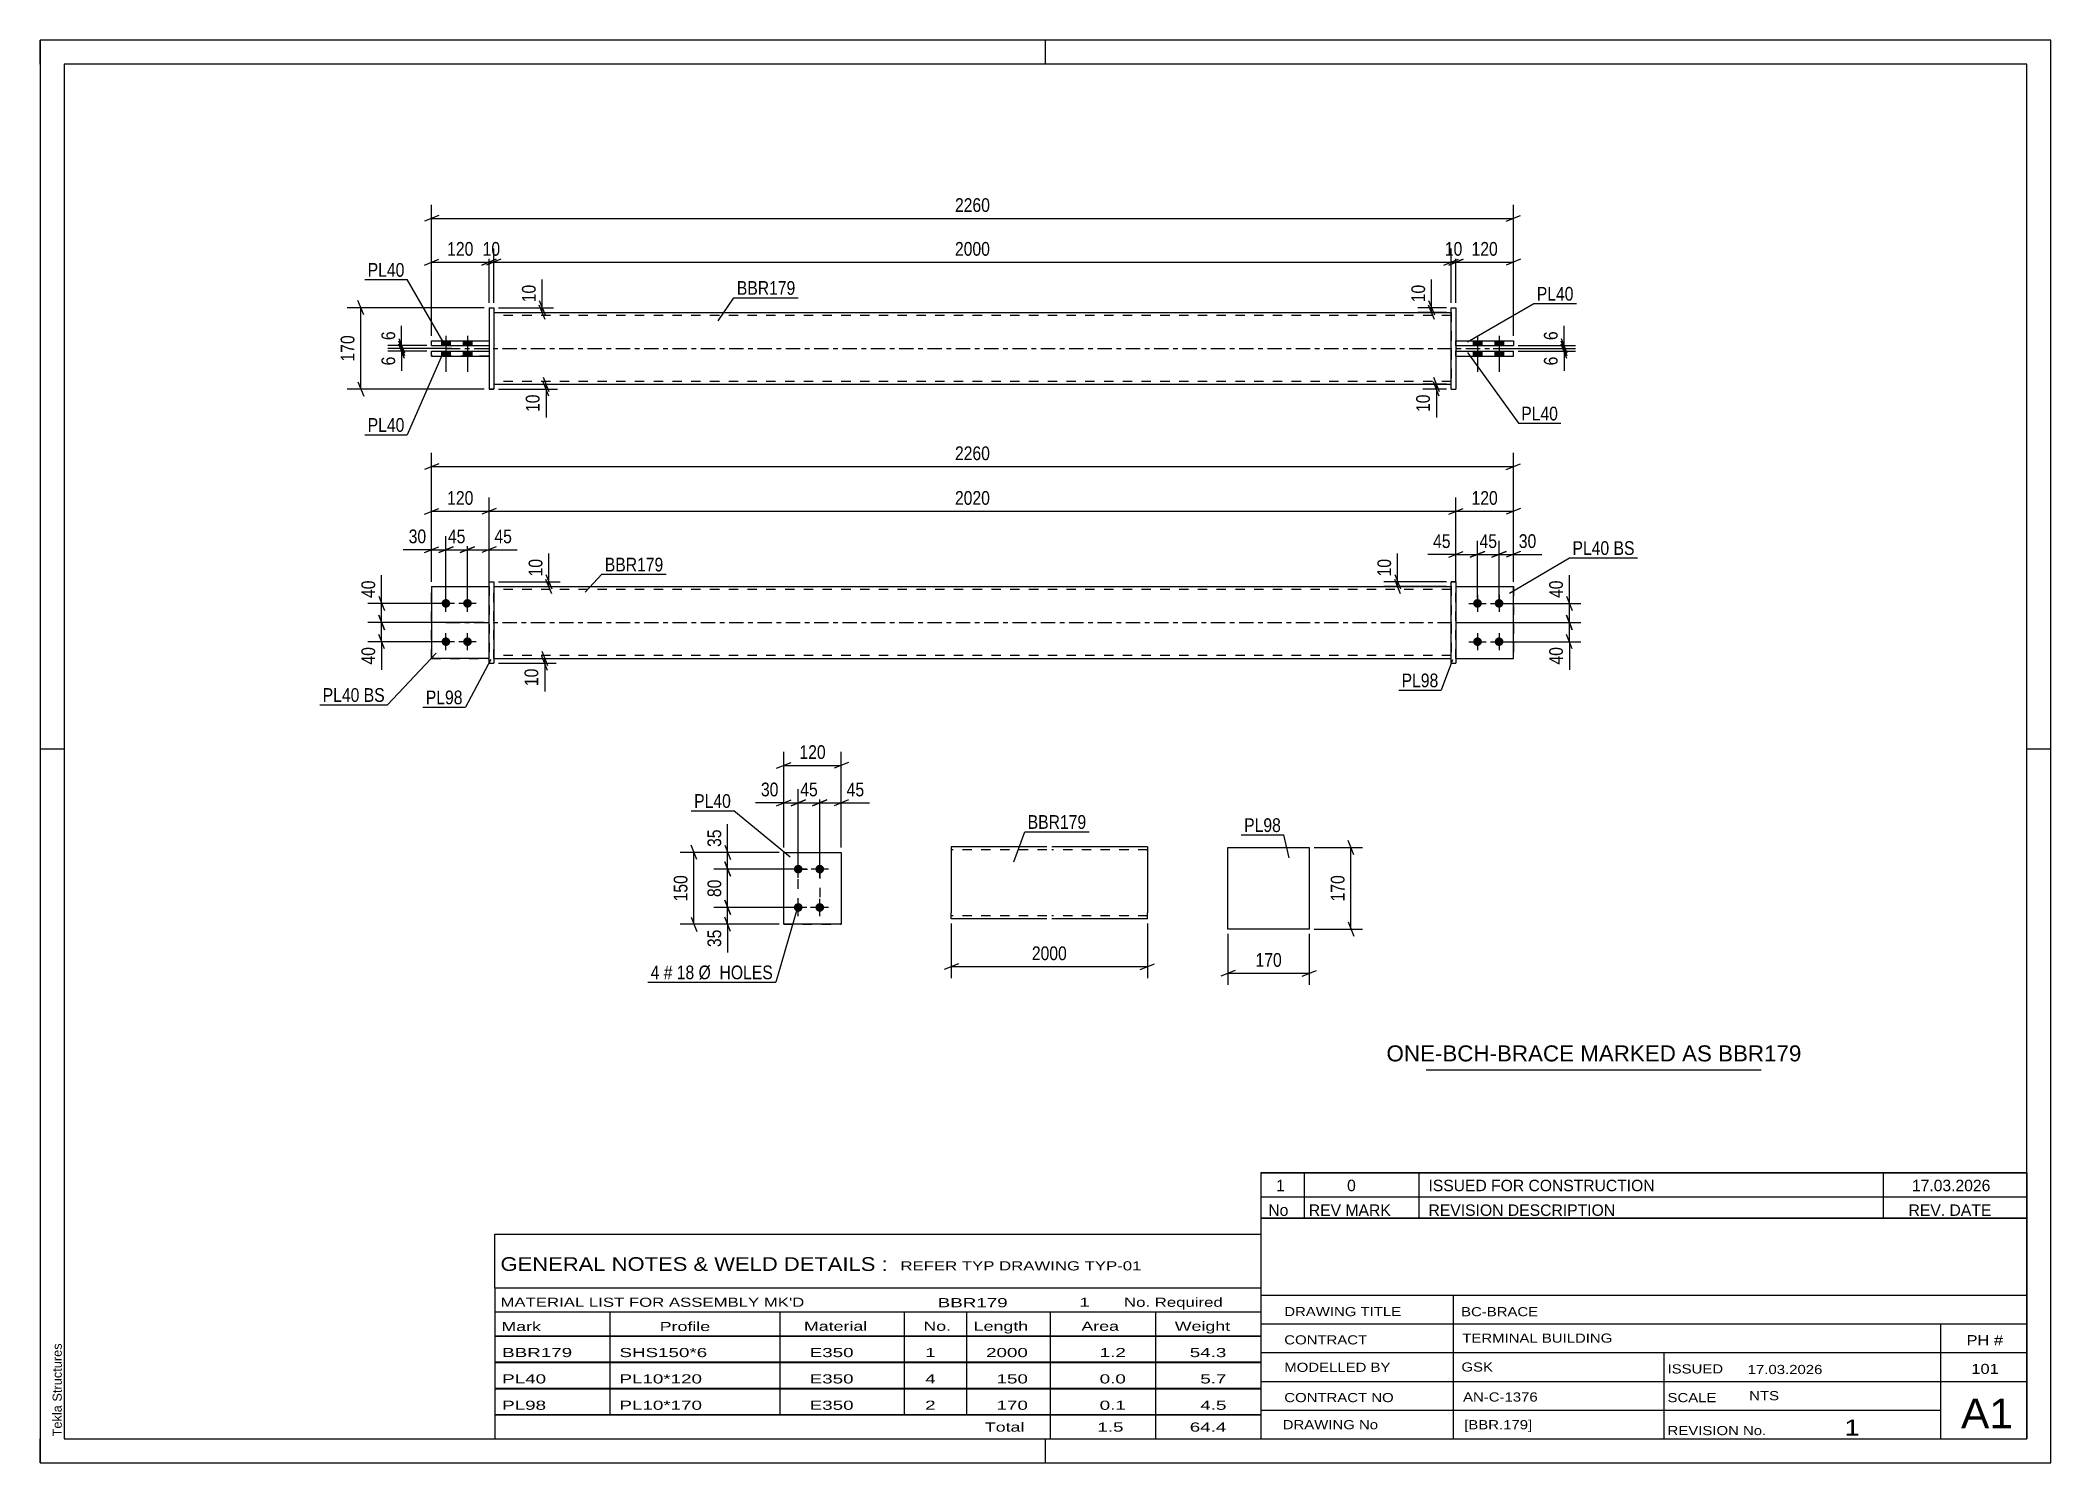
# Paper-space layout 'Layout1' of a CAD drawing. Header units: millimetres. Extents: x 0 to 420, y 0 to 297.
# The model-space entities are those that its viewports show. They can reach past a viewport. Long polylines and large blocks are cut down to what shows.
import ezdxf

# ---------------------------------------------------------------- set-up
doc = ezdxf.new("R2010")
doc.units = ezdxf.units.MM
doc.linetypes.add('DXK_LINE_DOT2', pattern=[3.9198, 1.9599, -1.9599])
doc.linetypes.add('DXK_LINE_DOT3', pattern=[5.9187, 2.979, -0.9799, 0.9799, -0.9799])
doc.layers.add('Viewport layer', color=7, linetype='Continuous', plot=False)
doc.styles.add('Arial', font='ARIAL.TTF', dxfattribs={"height": 0.2})
doc.styles.add('Arial Narrow', font='ARIALN.TTF', dxfattribs={"height": 0.2})

# ---------------------------------------------------------------- blocks, each defined once
blk = doc.blocks.new('Unknown-580608510-1163')
at = {"color": 5, "linetype": 'Continuous'}
for p, q in [((420, 297), (0, 297)), ((0, 297), (0, 0)), ((0, 292), (0, 297)), ((210, 292), (210, 297)), ((420, 0), (420, 297)), ((415, 292), (5, 292)), ((5, 292), (5, 5)), ((415, 5), (415, 292)), ((5, 149), (0, 149)), ((420, 149), (415, 149)), ((0, 0), (0, 5)), ((5, 5), (415, 5)), ((210, 0), (210, 5)), ((0, 0), (420, 0))]:
    blk.add_line(p, q, dxfattribs=at)
at = {"color": 174, "linetype": 'Continuous', "style": 'Arial'}
blk.add_text('Tekla Structures', height=1.9102, rotation=90, dxfattribs=at).set_placement((4.5, 5.5))
blk = doc.blocks.new('Part-580608510-1769 - 1733')
at = {"color": 2, "linetype": 'Continuous'}
for p, q in [((81.75, 182.93), (93.75, 182.93)), ((81.75, 182.93), (81.75, 167.93)), ((93.75, 167.93), (81.75, 167.93)), ((81.75, 167.93), (81.75, 167.93))]:
    blk.add_line(p, q, dxfattribs=at)
at = {"color": 7, "linetype": 'DXK_LINE_DOT2'}
for p, q in [((81.75, 182.93), (93.75, 182.93)), ((93.75, 182.93), (93.75, 182.93)), ((93.75, 182.93), (93.75, 167.93)), ((81.75, 167.93), (93.75, 167.93))]:
    blk.add_line(p, q, dxfattribs=at)
blk = doc.blocks.new('Part-580608510-1739 - 1733')
at = {"color": 7, "linetype": 'DXK_LINE_DOT2'}
for p, q in [((295.74, 182.93), (307.74, 182.93)), ((295.74, 167.93), (295.74, 182.93)), ((295.74, 182.93), (307.74, 182.93)), ((307.74, 182.93), (307.74, 182.93)), ((307.74, 182.93), (307.74, 167.93)), ((295.74, 167.93), (295.74, 167.93)), ((295.74, 167.93), (307.74, 167.93)), ((295.74, 167.93), (307.74, 167.93))]:
    blk.add_line(p, q, dxfattribs=at)
blk = doc.blocks.new('Part-580608510-1744 - 1733')
at = {"color": 2, "linetype": 'Continuous'}
for p, q in [((295.74, 182.93), (307.74, 182.93)), ((307.74, 182.93), (307.74, 182.93)), ((307.74, 167.93), (307.74, 182.93)), ((295.74, 167.93), (307.74, 167.93))]:
    blk.add_line(p, q, dxfattribs=at)
at = {"color": 7, "linetype": 'DXK_LINE_DOT2'}
for p, q in [((295.74, 182.93), (307.74, 182.93)), ((295.74, 167.93), (295.74, 182.93)), ((307.74, 182.93), (307.74, 182.93)), ((295.74, 167.93), (295.74, 167.93)), ((295.74, 167.93), (307.74, 167.93))]:
    blk.add_line(p, q, dxfattribs=at)
blk = doc.blocks.new('Part-580608510-1759 - 1733')
at = {"color": 2, "linetype": 'Continuous'}
for p, q in [((93.75, 183.93), (94.75, 183.93)), ((93.75, 166.93), (93.75, 183.93)), ((94.75, 183.93), (94.75, 183.93)), ((94.75, 183.93), (94.75, 166.93)), ((93.75, 166.93), (94.75, 166.93))]:
    blk.add_line(p, q, dxfattribs=at)
at = {"color": 7, "linetype": 'DXK_LINE_DOT2'}
for p, q in [((93.75, 183.93), (94.75, 183.93)), ((93.75, 166.93), (94.75, 166.93))]:
    blk.add_line(p, q, dxfattribs=at)
blk = doc.blocks.new('Part-580608510-1764 - 1733')
at = {"color": 7, "linetype": 'DXK_LINE_DOT2'}
for p, q in [((81.75, 182.93), (93.75, 182.93)), ((81.75, 182.93), (93.75, 182.93)), ((81.75, 167.93), (81.75, 182.93)), ((93.75, 182.93), (93.75, 182.93)), ((93.75, 182.93), (93.75, 167.93)), ((81.75, 167.93), (93.75, 167.93)), ((93.75, 167.93), (81.75, 167.93)), ((81.75, 167.93), (81.75, 167.93))]:
    blk.add_line(p, q, dxfattribs=at)
blk = doc.blocks.new('Part-580608510-1774 - 1733')
at = {"color": 2, "linetype": 'Continuous'}
for p, q in [((295.74, 183.93), (294.74, 183.93)), ((294.74, 166.93), (294.74, 183.93)), ((295.74, 183.93), (295.74, 166.93)), ((294.74, 166.93), (294.74, 166.93)), ((294.74, 166.93), (295.74, 166.93))]:
    blk.add_line(p, q, dxfattribs=at)
at = {"color": 7, "linetype": 'DXK_LINE_DOT2'}
for p, q in [((294.74, 183.93), (294.74, 183.93)), ((294.74, 183.93), (295.74, 183.93)), ((295.74, 183.93), (295.74, 183.93)), ((294.74, 166.93), (295.74, 166.93))]:
    blk.add_line(p, q, dxfattribs=at)
blk = doc.blocks.new('Part-580608510-1779 - 1733')
at = {"color": 2, "linetype": 'Continuous'}
for p, q in [((94.75, 182.93), (294.74, 182.93)), ((94.75, 167.93), (294.74, 167.93))]:
    blk.add_line(p, q, dxfattribs=at)
at = {"color": 7, "linetype": 'DXK_LINE_DOT2'}
for p, q in [((94.75, 167.93), (94.75, 182.93)), ((294.74, 182.33), (94.75, 182.33)), ((294.74, 182.93), (294.74, 167.93)), ((294.74, 168.53), (94.75, 168.53))]:
    blk.add_line(p, q, dxfattribs=at)
at = {"color": 7, "linetype": 'DXK_LINE_DOT3'}
blk.add_line((84.75, 175.43), (304.74, 175.43), dxfattribs=at)
blk = doc.blocks.new('Bolt-580608510-1780 - 1733')
at = {"linetype": 'Continuous'}
for points in [[(300.24, 180.33), (300.43, 180.31), (300.61, 180.25), (300.77, 180.15), (300.91, 180.03), (301.02, 179.88), (301.1, 179.7), (301.14, 179.52), (301.14, 179.33), (301.1, 179.15), (301.02, 178.98), (300.91, 178.82), (300.77, 178.7), (300.61, 178.6), (300.43, 178.55), (300.24, 178.53), (300.06, 178.55), (299.88, 178.6), (299.71, 178.7), (299.57, 178.82), (299.46, 178.98), (299.39, 179.15), (299.35, 179.33), (299.35, 179.52), (299.39, 179.7), (299.46, 179.88), (299.57, 180.03), (299.71, 180.15), (299.88, 180.25), (300.06, 180.31)], [(304.74, 180.33), (304.93, 180.31), (305.11, 180.25), (305.27, 180.15), (305.41, 180.03), (305.52, 179.88), (305.6, 179.7), (305.64, 179.52), (305.64, 179.33), (305.6, 179.15), (305.52, 178.98), (305.41, 178.82), (305.27, 178.7), (305.11, 178.6), (304.93, 178.55), (304.74, 178.53), (304.56, 178.55), (304.38, 178.6), (304.21, 178.7), (304.07, 178.82), (303.96, 178.98), (303.89, 179.15), (303.85, 179.33), (303.85, 179.52), (303.89, 179.7), (303.96, 179.88), (304.07, 180.03), (304.21, 180.15), (304.38, 180.25), (304.56, 180.31)], [(300.24, 172.33), (300.43, 172.31), (300.61, 172.25), (300.77, 172.15), (300.91, 172.03), (301.02, 171.88), (301.1, 171.7), (301.14, 171.52), (301.14, 171.33), (301.1, 171.15), (301.02, 170.98), (300.91, 170.82), (300.77, 170.7), (300.61, 170.6), (300.43, 170.55), (300.24, 170.53), (300.06, 170.55), (299.88, 170.6), (299.71, 170.7), (299.57, 170.82), (299.46, 170.98), (299.39, 171.15), (299.35, 171.33), (299.35, 171.52), (299.39, 171.7), (299.46, 171.88), (299.57, 172.03), (299.71, 172.15), (299.88, 172.25), (300.06, 172.31)], [(304.74, 172.33), (304.93, 172.31), (305.11, 172.25), (305.27, 172.15), (305.41, 172.03), (305.52, 171.88), (305.6, 171.7), (305.64, 171.52), (305.64, 171.33), (305.6, 171.15), (305.52, 170.98), (305.41, 170.82), (305.27, 170.7), (305.11, 170.6), (304.93, 170.55), (304.74, 170.53), (304.56, 170.55), (304.38, 170.6), (304.21, 170.7), (304.07, 170.82), (303.96, 170.98), (303.89, 171.15), (303.85, 171.33), (303.85, 171.52), (303.89, 171.7), (303.96, 171.88), (304.07, 172.03), (304.21, 172.15), (304.38, 172.25), (304.56, 172.31)]]:
    blk.add_hatch(color=1, dxfattribs=at).paths.add_polyline_path(points)
at = {"color": 1, "linetype": 'Continuous'}
for p, q in [((300.24, 181.23), (300.24, 177.63)), ((304.74, 181.23), (304.74, 177.63)), ((298.44, 179.43), (302.04, 179.43)), ((302.94, 179.43), (306.54, 179.43)), ((300.24, 173.23), (300.24, 169.63)), ((304.74, 173.23), (304.74, 169.63)), ((298.44, 171.43), (302.04, 171.43)), ((302.94, 171.43), (306.54, 171.43))]:
    blk.add_line(p, q, dxfattribs=at)
blk = doc.blocks.new('Bolt-580608510-1781 - 1733')
at = {"linetype": 'Continuous'}
for points in [[(84.75, 180.33), (84.94, 180.31), (85.12, 180.25), (85.28, 180.15), (85.42, 180.03), (85.53, 179.88), (85.61, 179.7), (85.65, 179.52), (85.65, 179.33), (85.61, 179.15), (85.53, 178.98), (85.42, 178.82), (85.28, 178.7), (85.12, 178.6), (84.94, 178.55), (84.75, 178.53), (84.57, 178.55), (84.39, 178.6), (84.22, 178.7), (84.08, 178.82), (83.97, 178.98), (83.9, 179.15), (83.86, 179.33), (83.86, 179.52), (83.9, 179.7), (83.97, 179.88), (84.08, 180.03), (84.22, 180.15), (84.39, 180.25), (84.57, 180.31)], [(89.25, 180.33), (89.44, 180.31), (89.62, 180.25), (89.78, 180.15), (89.92, 180.03), (90.03, 179.88), (90.11, 179.7), (90.15, 179.52), (90.15, 179.33), (90.11, 179.15), (90.03, 178.98), (89.92, 178.82), (89.78, 178.7), (89.62, 178.6), (89.44, 178.55), (89.25, 178.53), (89.07, 178.55), (88.89, 178.6), (88.72, 178.7), (88.58, 178.82), (88.47, 178.98), (88.4, 179.15), (88.36, 179.33), (88.36, 179.52), (88.4, 179.7), (88.47, 179.88), (88.58, 180.03), (88.72, 180.15), (88.89, 180.25), (89.07, 180.31)], [(84.75, 172.33), (84.94, 172.31), (85.12, 172.25), (85.28, 172.15), (85.42, 172.03), (85.53, 171.88), (85.61, 171.7), (85.65, 171.52), (85.65, 171.33), (85.61, 171.15), (85.53, 170.98), (85.42, 170.82), (85.28, 170.7), (85.12, 170.6), (84.94, 170.55), (84.75, 170.53), (84.57, 170.55), (84.39, 170.6), (84.22, 170.7), (84.08, 170.82), (83.97, 170.98), (83.9, 171.15), (83.86, 171.33), (83.86, 171.52), (83.9, 171.7), (83.97, 171.88), (84.08, 172.03), (84.22, 172.15), (84.39, 172.25), (84.57, 172.31)], [(89.25, 172.33), (89.44, 172.31), (89.62, 172.25), (89.78, 172.15), (89.92, 172.03), (90.03, 171.88), (90.11, 171.7), (90.15, 171.52), (90.15, 171.33), (90.11, 171.15), (90.03, 170.98), (89.92, 170.82), (89.78, 170.7), (89.62, 170.6), (89.44, 170.55), (89.25, 170.53), (89.07, 170.55), (88.89, 170.6), (88.72, 170.7), (88.58, 170.82), (88.47, 170.98), (88.4, 171.15), (88.36, 171.33), (88.36, 171.52), (88.4, 171.7), (88.47, 171.88), (88.58, 172.03), (88.72, 172.15), (88.89, 172.25), (89.07, 172.31)]]:
    blk.add_hatch(color=1, dxfattribs=at).paths.add_polyline_path(points)
at = {"color": 1, "linetype": 'Continuous'}
for p, q in [((84.75, 177.63), (84.75, 181.23)), ((89.25, 177.63), (89.25, 181.23)), ((86.55, 179.43), (82.95, 179.43)), ((91.05, 179.43), (87.45, 179.43)), ((84.75, 169.63), (84.75, 173.23)), ((89.25, 169.63), (89.25, 173.23)), ((86.55, 171.43), (82.95, 171.43)), ((91.05, 171.43), (87.45, 171.43))]:
    blk.add_line(p, q, dxfattribs=at)
blk = doc.blocks.new('Bolt-580608510-1399 - 1390')
at = {"linetype": 'Continuous'}
for points in [[(301.14, 234.26), (299.34, 234.26), (299.34, 233.26), (301.14, 233.26)], [(301.14, 234.26), (299.34, 234.26), (299.34, 233.26), (301.14, 233.26)], [(301.14, 232.06), (299.34, 232.06), (299.34, 231.06), (301.14, 231.06)], [(301.14, 232.06), (299.34, 232.06), (299.34, 231.06), (301.14, 231.06)], [(305.64, 234.26), (303.84, 234.26), (303.84, 233.26), (305.64, 233.26)], [(305.64, 234.26), (303.84, 234.26), (303.84, 233.26), (305.64, 233.26)], [(305.64, 232.06), (303.84, 232.06), (303.84, 231.06), (305.64, 231.06)], [(305.64, 232.06), (303.84, 232.06), (303.84, 231.06), (305.64, 231.06)]]:
    blk.add_hatch(color=1, dxfattribs=at).paths.add_polyline_path(points)
at = {"color": 1, "linetype": 'Continuous'}
for p, q in [((300.24, 235.26), (300.24, 227.76)), ((300.24, 235.26), (300.24, 227.76)), ((304.74, 235.26), (304.74, 227.76)), ((304.74, 235.26), (304.74, 227.76)), ((299.34, 234.26), (299.34, 233.26)), ((299.34, 234.26), (299.34, 233.26)), ((299.34, 232.06), (299.34, 231.06)), ((299.34, 232.06), (299.34, 231.06)), ((301.14, 234.26), (301.14, 233.26)), ((301.14, 234.26), (301.14, 233.26)), ((301.14, 232.06), (301.14, 231.06)), ((301.14, 232.06), (301.14, 231.06)), ((303.84, 234.26), (303.84, 233.26)), ((303.84, 234.26), (303.84, 233.26)), ((303.84, 232.06), (303.84, 231.06)), ((303.84, 232.06), (303.84, 231.06)), ((305.64, 234.26), (305.64, 233.26)), ((305.64, 234.26), (305.64, 233.26)), ((305.64, 232.06), (305.64, 231.06)), ((305.64, 232.06), (305.64, 231.06))]:
    blk.add_line(p, q, dxfattribs=at)
blk = doc.blocks.new('Bolt-580608510-1398 - 1390')
at = {"linetype": 'Continuous'}
for points in [[(83.85, 233.26), (85.65, 233.26), (85.65, 234.26), (83.85, 234.26)], [(83.85, 233.26), (85.65, 233.26), (85.65, 234.26), (83.85, 234.26)], [(83.85, 231.06), (85.65, 231.06), (85.65, 232.06), (83.85, 232.06)], [(83.85, 231.06), (85.65, 231.06), (85.65, 232.06), (83.85, 232.06)], [(88.35, 233.26), (90.15, 233.26), (90.15, 234.26), (88.35, 234.26)], [(88.35, 233.26), (90.15, 233.26), (90.15, 234.26), (88.35, 234.26)], [(88.35, 231.06), (90.15, 231.06), (90.15, 232.06), (88.35, 232.06)], [(88.35, 231.06), (90.15, 231.06), (90.15, 232.06), (88.35, 232.06)]]:
    blk.add_hatch(color=1, dxfattribs=at).paths.add_polyline_path(points)
at = {"color": 1, "linetype": 'Continuous'}
for p, q in [((84.75, 235.26), (84.75, 227.76)), ((84.75, 235.26), (84.75, 227.76)), ((89.25, 235.26), (89.25, 227.76)), ((89.25, 235.26), (89.25, 227.76)), ((83.85, 234.26), (83.85, 233.26)), ((83.85, 234.26), (83.85, 233.26)), ((83.85, 232.06), (83.85, 231.06)), ((83.85, 232.06), (83.85, 231.06)), ((85.65, 234.26), (85.65, 233.26)), ((85.65, 234.26), (85.65, 233.26)), ((85.65, 232.06), (85.65, 231.06)), ((85.65, 232.06), (85.65, 231.06)), ((88.35, 234.26), (88.35, 233.26)), ((88.35, 234.26), (88.35, 233.26)), ((88.35, 232.06), (88.35, 231.06)), ((88.35, 232.06), (88.35, 231.06)), ((90.15, 234.26), (90.15, 233.26)), ((90.15, 234.26), (90.15, 233.26)), ((90.15, 232.06), (90.15, 231.06)), ((90.15, 232.06), (90.15, 231.06))]:
    blk.add_line(p, q, dxfattribs=at)
blk = doc.blocks.new('Part-580608510-1441 - 1390')
at = {"color": 2, "linetype": 'Continuous'}
for p, q in [((81.75, 232.06), (93.75, 232.06)), ((81.75, 231.06), (81.75, 232.06)), ((81.75, 231.06), (93.75, 231.06)), ((81.75, 231.06), (81.75, 231.06))]:
    blk.add_line(p, q, dxfattribs=at)
at = {"color": 7, "linetype": 'DXK_LINE_DOT2'}
for p, q in [((81.75, 232.06), (93.75, 232.06)), ((93.75, 231.06), (81.75, 231.06)), ((93.75, 232.06), (93.75, 231.06))]:
    blk.add_line(p, q, dxfattribs=at)
blk = doc.blocks.new('Part-580608510-1425 - 1390')
at = {"color": 2, "linetype": 'Continuous'}
for p, q in [((94.75, 240.16), (294.74, 240.16)), ((94.75, 225.16), (294.74, 225.16))]:
    blk.add_line(p, q, dxfattribs=at)
at = {"color": 7, "linetype": 'DXK_LINE_DOT2'}
for p, q in [((94.75, 240.16), (94.75, 225.16)), ((294.74, 239.56), (94.75, 239.56)), ((294.74, 240.16), (294.74, 225.16)), ((294.74, 225.76), (94.75, 225.76))]:
    blk.add_line(p, q, dxfattribs=at)
at = {"color": 7, "linetype": 'DXK_LINE_DOT3'}
blk.add_line((84.75, 232.66), (304.74, 232.66), dxfattribs=at)
blk = doc.blocks.new('Part-580608510-1426 - 1390')
at = {"color": 2, "linetype": 'Continuous'}
for p, q in [((294.74, 241.16), (294.74, 241.16)), ((294.74, 224.16), (294.74, 241.16)), ((294.74, 241.16), (295.74, 241.16)), ((295.74, 241.16), (295.74, 241.16)), ((295.74, 241.16), (295.74, 224.16)), ((294.74, 224.16), (295.74, 224.16)), ((294.74, 224.16), (294.74, 224.16)), ((295.74, 224.16), (295.74, 224.16))]:
    blk.add_line(p, q, dxfattribs=at)
at = {"color": 7, "linetype": 'DXK_LINE_DOT2'}
for p, q in [((294.74, 241.16), (294.74, 241.16)), ((294.74, 241.16), (295.74, 241.16)), ((294.74, 224.16), (295.74, 224.16))]:
    blk.add_line(p, q, dxfattribs=at)
blk = doc.blocks.new('Part-580608510-1446 - 1390')
at = {"color": 2, "linetype": 'Continuous'}
for p, q in [((81.75, 234.26), (93.75, 234.26)), ((81.75, 233.26), (81.75, 234.26)), ((81.75, 233.26), (93.75, 233.26)), ((81.75, 233.26), (81.75, 233.26))]:
    blk.add_line(p, q, dxfattribs=at)
at = {"color": 7, "linetype": 'DXK_LINE_DOT2'}
for p, q in [((81.75, 234.26), (93.75, 234.26)), ((81.75, 234.26), (81.75, 234.26)), ((81.75, 233.26), (93.75, 233.26)), ((93.75, 234.26), (93.75, 233.26))]:
    blk.add_line(p, q, dxfattribs=at)
blk = doc.blocks.new('Part-580608510-1447 - 1390')
at = {"color": 2, "linetype": 'Continuous'}
for p, q in [((93.75, 241.16), (94.75, 241.16)), ((93.75, 241.16), (93.75, 224.16)), ((94.75, 241.16), (94.75, 241.16)), ((94.75, 241.16), (94.75, 224.16)), ((94.75, 224.16), (93.75, 224.16)), ((93.75, 224.16), (93.75, 224.16))]:
    blk.add_line(p, q, dxfattribs=at)
at = {"color": 7, "linetype": 'DXK_LINE_DOT2'}
for p, q in [((93.75, 241.16), (94.75, 241.16)), ((94.75, 241.16), (94.75, 241.16)), ((93.75, 224.16), (94.75, 224.16))]:
    blk.add_line(p, q, dxfattribs=at)
blk = doc.blocks.new('Part-580608510-1452 - 1390')
at = {"color": 2, "linetype": 'Continuous'}
for p, q in [((295.74, 234.26), (307.74, 234.26)), ((295.74, 233.26), (307.74, 233.26)), ((307.74, 234.26), (307.74, 233.26))]:
    blk.add_line(p, q, dxfattribs=at)
at = {"color": 7, "linetype": 'DXK_LINE_DOT2'}
for p, q in [((295.74, 233.26), (295.74, 234.26)), ((295.74, 234.26), (307.74, 234.26)), ((295.74, 233.26), (307.74, 233.26)), ((307.74, 234.26), (307.74, 234.26))]:
    blk.add_line(p, q, dxfattribs=at)
blk = doc.blocks.new('Part-580608510-1457 - 1390')
at = {"color": 2, "linetype": 'Continuous'}
for p, q in [((295.74, 232.06), (307.74, 232.06)), ((295.74, 231.06), (307.74, 231.06)), ((307.74, 231.06), (307.74, 232.06))]:
    blk.add_line(p, q, dxfattribs=at)
at = {"color": 7, "linetype": 'DXK_LINE_DOT2'}
for p, q in [((295.74, 231.06), (295.74, 232.06)), ((295.74, 232.06), (307.74, 232.06)), ((295.74, 231.06), (307.74, 231.06))]:
    blk.add_line(p, q, dxfattribs=at)
blk = doc.blocks.new('Part-580608510-2112 - 2105')
at = {"color": 2, "linetype": 'Continuous'}
for p, q in [((155.34, 127.44), (167.34, 127.44)), ((155.34, 112.44), (155.34, 127.44)), ((167.34, 127.44), (167.34, 127.44)), ((167.34, 127.44), (167.34, 112.44)), ((167.34, 112.44), (155.34, 112.44)), ((155.34, 112.44), (155.34, 112.44))]:
    blk.add_line(p, q, dxfattribs=at)
at = {"color": 7, "linetype": 'DXK_LINE_DOT2'}
for p, q in [((155.34, 127.44), (167.34, 127.44)), ((155.34, 112.44), (167.34, 112.44)), ((155.34, 112.44), (155.34, 112.44))]:
    blk.add_line(p, q, dxfattribs=at)
blk = doc.blocks.new('Bolt-580608510-2145 - 2105')
at = {"linetype": 'Continuous'}
for points in [[(158.34, 123.04), (158.16, 123.06), (157.98, 123.12), (157.81, 123.21), (157.67, 123.34), (157.56, 123.49), (157.49, 123.66), (157.45, 123.85), (157.45, 124.04), (157.49, 124.22), (157.56, 124.39), (157.67, 124.54), (157.81, 124.67), (157.98, 124.76), (158.16, 124.82), (158.34, 124.84), (158.53, 124.82), (158.71, 124.76), (158.87, 124.67), (159.01, 124.54), (159.12, 124.39), (159.2, 124.22), (159.24, 124.04), (159.24, 123.85), (159.2, 123.66), (159.12, 123.49), (159.01, 123.34), (158.87, 123.21), (158.71, 123.12), (158.53, 123.06)], [(162.84, 123.04), (162.66, 123.06), (162.48, 123.12), (162.31, 123.21), (162.17, 123.34), (162.06, 123.49), (161.99, 123.66), (161.95, 123.85), (161.95, 124.04), (161.99, 124.22), (162.06, 124.39), (162.17, 124.54), (162.31, 124.67), (162.48, 124.76), (162.66, 124.82), (162.84, 124.84), (163.03, 124.82), (163.21, 124.76), (163.37, 124.67), (163.51, 124.54), (163.62, 124.39), (163.7, 124.22), (163.74, 124.04), (163.74, 123.85), (163.7, 123.66), (163.62, 123.49), (163.51, 123.34), (163.37, 123.21), (163.21, 123.12), (163.03, 123.06)], [(158.34, 115.04), (158.16, 115.06), (157.98, 115.12), (157.81, 115.21), (157.67, 115.34), (157.56, 115.49), (157.49, 115.66), (157.45, 115.85), (157.45, 116.04), (157.49, 116.22), (157.56, 116.39), (157.67, 116.54), (157.81, 116.67), (157.98, 116.76), (158.16, 116.82), (158.34, 116.84), (158.53, 116.82), (158.71, 116.76), (158.87, 116.67), (159.01, 116.54), (159.12, 116.39), (159.2, 116.22), (159.24, 116.04), (159.24, 115.85), (159.2, 115.66), (159.12, 115.49), (159.01, 115.34), (158.87, 115.21), (158.71, 115.12), (158.53, 115.06)], [(162.84, 115.04), (162.66, 115.06), (162.48, 115.12), (162.31, 115.21), (162.17, 115.34), (162.06, 115.49), (161.99, 115.66), (161.95, 115.85), (161.95, 116.04), (161.99, 116.22), (162.06, 116.39), (162.17, 116.54), (162.31, 116.67), (162.48, 116.76), (162.66, 116.82), (162.84, 116.84), (163.03, 116.82), (163.21, 116.76), (163.37, 116.67), (163.51, 116.54), (163.62, 116.39), (163.7, 116.22), (163.74, 116.04), (163.74, 115.85), (163.7, 115.66), (163.62, 115.49), (163.51, 115.34), (163.37, 115.21), (163.21, 115.12), (163.03, 115.06)]]:
    blk.add_hatch(color=1, dxfattribs=at).paths.add_polyline_path(points)
at = {"color": 1, "linetype": 'Continuous'}
for p, q in [((160.14, 123.94), (156.54, 123.94)), ((158.34, 122.14), (158.34, 125.74)), ((164.64, 123.94), (161.04, 123.94)), ((162.84, 122.14), (162.84, 125.74)), ((158.34, 114.14), (158.34, 117.74)), ((162.84, 114.14), (162.84, 117.74)), ((160.14, 115.94), (156.54, 115.94)), ((164.64, 115.94), (161.04, 115.94))]:
    blk.add_line(p, q, dxfattribs=at)
blk = doc.blocks.new('Part-580608510-2275 - 2269')
at = {"color": 2, "linetype": 'Continuous'}
for p, q in [((248.11, 111.44), (248.11, 128.44)), ((248.11, 128.44), (265.11, 128.44)), ((265.11, 128.44), (265.11, 111.44)), ((265.11, 111.44), (248.11, 111.44))]:
    blk.add_line(p, q, dxfattribs=at)
blk = doc.blocks.new('Part-580608510-2301 - 2294')
at = {"color": 2, "linetype": 'Continuous'}
for p, q in [((210.3, 128.59), (190.3, 128.59)), ((190.3, 128.59), (190.3, 114.79)), ((231.3, 128.59), (211.3, 128.59)), ((231.3, 128.59), (231.3, 114.79)), ((190.3, 113.94), (190.3, 114.79)), ((190.3, 113.68), (190.3, 113.94)), ((190.3, 113.59), (190.3, 113.68)), ((210.3, 113.59), (190.3, 113.59)), ((231.3, 113.59), (211.3, 113.59)), ((231.3, 113.59), (231.3, 114.79))]:
    blk.add_line(p, q, dxfattribs=at)
at = {"color": 7, "linetype": 'DXK_LINE_DOT2'}
for p, q in [((210.3, 127.99), (190.3, 127.99)), ((231.3, 127.99), (211.3, 127.99)), ((231.3, 127.99), (231.3, 127.94)), ((231.3, 127.94), (231.3, 127.99)), ((231.3, 127.85), (231.3, 127.94)), ((231.3, 127.94), (231.3, 127.85)), ((190.3, 114.33), (190.3, 114.79)), ((190.3, 113.94), (190.3, 114.56)), ((190.3, 114.19), (190.3, 114.23)), ((190.3, 114.19), (190.3, 114.23)), ((210.3, 114.19), (190.3, 114.19)), ((190.3, 113.59), (190.3, 113.59)), ((231.3, 114.19), (211.3, 114.19)), ((231.3, 114.23), (231.3, 114.56)), ((231.3, 114.19), (231.3, 114.23))]:
    blk.add_line(p, q, dxfattribs=at)
blk = doc.blocks.new('Rectangle-580608510-2255 - 2105')
at = {"color": 1, "linetype": 'DXK_LINE_DOT2'}
blk.add_lwpolyline([(158.34, 123.94), (162.84, 123.94), (162.84, 115.94), (158.34, 115.94), (158.34, 123.94)], close=True, dxfattribs=at)
blk = doc.blocks.new('StraightDimension-580608510-1955 - 1733')
at = {"color": 7, "linetype": 'Continuous'}
for p, q in [((70.71, 180.93), (71.91, 177.93)), ((83.75, 179.43), (68.46, 179.43)), ((71.91, 173.93), (70.71, 176.93)), ((71.31, 175.43), (71.31, 179.43)), ((92.75, 175.43), (68.46, 175.43))]:
    blk.add_line(p, q, dxfattribs=at)
at = {"color": 0}
blk.add_wipeout([(70.56, 184.81), (66.36, 184.81), (66.36, 179.95), (70.56, 179.95)], dxfattribs=at)
at = {"color": 7, "linetype": 'Continuous'}
blk.add_line((71.31, 179.43), (71.31, 185.33), dxfattribs=at)
blk.add_line((71.31, 179.43), (71.31, 185.33), dxfattribs=at)
at = {"color": 3, "style": 'Arial Narrow'}
blk.add_text('40', height=2.863, rotation=90.0002, dxfattribs=at).set_placement((69.96, 180.55))
blk = doc.blocks.new('StraightDimension-580608510-1827 - 1733')
at = {"color": 7, "linetype": 'Continuous'}
for p, q in [((298.74, 189.04), (301.74, 190.24)), ((300.24, 180.43), (300.24, 192.49)), ((300.24, 189.64), (304.74, 189.64)), ((306.24, 190.24), (303.24, 189.04)), ((304.74, 180.43), (304.74, 192.49))]:
    blk.add_line(p, q, dxfattribs=at)
at = {"color": 0}
blk.add_wipeout([(304.92, 190.39), (304.92, 194.59), (300.07, 194.59), (300.07, 190.39)], dxfattribs=at)
at = {"color": 3, "style": 'Arial Narrow'}
blk.add_text('45', height=2.863, dxfattribs=at).set_placement((300.67, 190.99))
blk = doc.blocks.new('StraightDimension-580608510-1946 - 1733')
at = {"color": 7, "linetype": 'Continuous'}
for p, q in [((70.71, 176.93), (71.91, 173.93)), ((92.75, 175.43), (68.46, 175.43)), ((71.91, 169.93), (70.71, 172.93)), ((71.31, 171.43), (71.31, 175.43)), ((83.75, 171.43), (68.46, 171.43))]:
    blk.add_line(p, q, dxfattribs=at)
at = {"color": 0}
blk.add_wipeout([(70.56, 170.9), (66.36, 170.9), (66.36, 166.05), (70.56, 166.05)], dxfattribs=at)
at = {"color": 7, "linetype": 'Continuous'}
blk.add_line((71.31, 171.43), (71.31, 165.52), dxfattribs=at)
blk.add_line((71.31, 171.43), (71.31, 165.52), dxfattribs=at)
at = {"color": 3, "style": 'Arial Narrow'}
blk.add_text('40', height=2.863, rotation=90.0002, dxfattribs=at).set_placement((69.96, 166.65))
blk = doc.blocks.new('StraightDimension-580608510-1784 - 1733')
at = {"color": 7, "linetype": 'Continuous'}
for p, q in [((104.78, 169.43), (105.98, 166.43)), ((105.98, 165.43), (104.78, 168.43)), ((95.75, 167.93), (107.78, 167.93)), ((95.75, 166.93), (107.78, 166.93)), ((105.38, 166.93), (105.38, 167.93))]:
    blk.add_line(p, q, dxfattribs=at)
at = {"color": 0}
blk.add_wipeout([(104.63, 166.4), (100.43, 166.4), (100.43, 161.55), (104.63, 161.55)], dxfattribs=at)
at = {"color": 7, "linetype": 'Continuous'}
blk.add_line((105.38, 166.93), (105.38, 161.02), dxfattribs=at)
blk.add_line((105.38, 166.93), (105.38, 161.02), dxfattribs=at)
at = {"color": 3, "style": 'Arial Narrow'}
blk.add_text('10', height=2.863, rotation=90.0002, dxfattribs=at).set_placement((104.03, 162.15))
blk = doc.blocks.new('StraightDimension-580608510-1857 - 1733')
at = {"color": 7, "linetype": 'Continuous'}
for p, q in [((81.75, 183.93), (81.75, 210.83)), ((307.74, 183.93), (307.74, 210.83)), ((83.25, 208.58), (80.25, 207.38)), ((81.75, 207.98), (307.74, 207.98)), ((306.24, 207.38), (309.24, 208.58))]:
    blk.add_line(p, q, dxfattribs=at)
at = {"color": 0}
blk.add_wipeout([(199, 208.73), (199, 212.93), (190.49, 212.93), (190.49, 208.73)], dxfattribs=at)
at = {"color": 3, "style": 'Arial Narrow'}
blk.add_text('2260', height=2.863, dxfattribs=at).set_placement((191.09, 209.33))
blk = doc.blocks.new('StraightDimension-580608510-1793 - 1733')
at = {"color": 7, "linetype": 'Continuous'}
for p, q in [((105.65, 185.43), (106.85, 182.43)), ((95.75, 183.93), (108.65, 183.93)), ((95.75, 182.93), (108.65, 182.93)), ((106.85, 181.43), (105.65, 184.43)), ((106.25, 182.93), (106.25, 183.93))]:
    blk.add_line(p, q, dxfattribs=at)
at = {"color": 0}
blk.add_wipeout([(105.5, 189.31), (101.3, 189.31), (101.3, 184.45), (105.5, 184.45)], dxfattribs=at)
at = {"color": 7, "linetype": 'Continuous'}
blk.add_line((106.25, 183.93), (106.25, 189.83), dxfattribs=at)
blk.add_line((106.25, 183.93), (106.25, 189.83), dxfattribs=at)
at = {"color": 3, "style": 'Arial Narrow'}
blk.add_text('10', height=2.863, rotation=90.0002, dxfattribs=at).set_placement((104.9, 185.05))
blk = doc.blocks.new('StraightDimension-580608510-1930 - 1733')
at = {"color": 7, "linetype": 'Continuous'}
for p, q in [((80.25, 198.06), (83.25, 199.26)), ((81.75, 183.93), (81.75, 201.51)), ((81.75, 198.66), (93.75, 198.66)), ((95.25, 199.26), (92.25, 198.06)), ((93.75, 176.43), (93.75, 201.51))]:
    blk.add_line(p, q, dxfattribs=at)
at = {"color": 0}
blk.add_wipeout([(91.1, 199.41), (91.1, 203.61), (84.41, 203.61), (84.41, 199.41)], dxfattribs=at)
at = {"color": 3, "style": 'Arial Narrow'}
blk.add_text('120', height=2.863, dxfattribs=at).set_placement((85.01, 200.01))
blk = doc.blocks.new('StraightDimension-580608510-1802 - 1733')
at = {"color": 7, "linetype": 'Continuous'}
for p, q in [((282.94, 185.43), (284.14, 182.43)), ((293.74, 183.93), (280.69, 183.93)), ((293.74, 182.93), (280.69, 182.93)), ((284.14, 181.43), (282.94, 184.43)), ((283.54, 182.93), (283.54, 183.93))]:
    blk.add_line(p, q, dxfattribs=at)
at = {"color": 0}
blk.add_wipeout([(282.79, 189.31), (278.59, 189.31), (278.59, 184.45), (282.79, 184.45)], dxfattribs=at)
at = {"color": 7, "linetype": 'Continuous'}
blk.add_line((283.54, 183.93), (283.54, 189.83), dxfattribs=at)
blk.add_line((283.54, 183.93), (283.54, 189.83), dxfattribs=at)
at = {"color": 3, "style": 'Arial Narrow'}
blk.add_text('10', height=2.863, rotation=90.0002, dxfattribs=at).set_placement((282.19, 185.05))
blk = doc.blocks.new('StraightDimension-580608510-1811 - 1733')
at = {"color": 7, "linetype": 'Continuous'}
for p, q in [((294.24, 189.04), (297.24, 190.24)), ((295.74, 183.93), (295.74, 192.49)), ((295.74, 189.64), (300.24, 189.64)), ((301.74, 190.24), (298.74, 189.04)), ((300.24, 180.43), (300.24, 192.49))]:
    blk.add_line(p, q, dxfattribs=at)
at = {"color": 0}
blk.add_wipeout([(295.22, 190.39), (295.22, 194.59), (290.36, 194.59), (290.36, 190.39)], dxfattribs=at)
at = {"color": 7, "linetype": 'Continuous'}
blk.add_line((295.74, 189.64), (289.84, 189.64), dxfattribs=at)
blk.add_line((295.74, 189.64), (289.84, 189.64), dxfattribs=at)
at = {"color": 3, "style": 'Arial Narrow'}
blk.add_text('45', height=2.863, dxfattribs=at).set_placement((290.96, 190.99))
blk = doc.blocks.new('StraightDimension-580608510-1840 - 1733')
at = {"color": 7, "linetype": 'Continuous'}
for p, q in [((303.24, 189.04), (306.24, 190.24)), ((304.74, 180.43), (304.74, 192.49)), ((304.74, 189.64), (307.74, 189.64)), ((309.24, 190.24), (306.24, 189.04)), ((307.74, 183.93), (307.74, 192.49))]:
    blk.add_line(p, q, dxfattribs=at)
at = {"color": 0}
blk.add_wipeout([(313.12, 190.39), (313.12, 194.59), (308.27, 194.59), (308.27, 190.39)], dxfattribs=at)
at = {"color": 7, "linetype": 'Continuous'}
blk.add_line((307.74, 189.64), (313.65, 189.64), dxfattribs=at)
blk.add_line((307.74, 189.64), (313.65, 189.64), dxfattribs=at)
at = {"color": 3, "style": 'Arial Narrow'}
blk.add_text('30', height=2.863, dxfattribs=at).set_placement((308.87, 190.99))
blk = doc.blocks.new('StraightDimension-580608510-1877 - 1733')
at = {"color": 7, "linetype": 'Continuous'}
for p, q in [((318.83, 176.93), (320.03, 173.93)), ((296.74, 175.43), (321.83, 175.43)), ((320.03, 169.93), (318.83, 172.93)), ((319.43, 171.43), (319.43, 175.43)), ((305.74, 171.43), (321.83, 171.43))]:
    blk.add_line(p, q, dxfattribs=at)
at = {"color": 0}
blk.add_wipeout([(318.68, 170.9), (314.48, 170.9), (314.48, 166.05), (318.68, 166.05)], dxfattribs=at)
at = {"color": 7, "linetype": 'Continuous'}
blk.add_line((319.43, 171.43), (319.43, 165.52), dxfattribs=at)
blk.add_line((319.43, 171.43), (319.43, 165.52), dxfattribs=at)
at = {"color": 3, "style": 'Arial Narrow'}
blk.add_text('40', height=2.863, rotation=90.0002, dxfattribs=at).set_placement((318.08, 166.65))
blk = doc.blocks.new('StraightDimension-580608510-1886 - 1733')
at = {"color": 7, "linetype": 'Continuous'}
for p, q in [((318.83, 180.93), (320.03, 177.93)), ((305.74, 179.43), (321.83, 179.43)), ((320.03, 173.93), (318.83, 176.93)), ((319.43, 175.43), (319.43, 179.43)), ((296.74, 175.43), (321.83, 175.43))]:
    blk.add_line(p, q, dxfattribs=at)
at = {"color": 0}
blk.add_wipeout([(318.68, 184.81), (314.48, 184.81), (314.48, 179.95), (318.68, 179.95)], dxfattribs=at)
at = {"color": 7, "linetype": 'Continuous'}
blk.add_line((319.43, 179.43), (319.43, 185.33), dxfattribs=at)
blk.add_line((319.43, 179.43), (319.43, 185.33), dxfattribs=at)
at = {"color": 3, "style": 'Arial Narrow'}
blk.add_text('40', height=2.863, rotation=90.0002, dxfattribs=at).set_placement((318.08, 180.55))
blk = doc.blocks.new('StraightDimension-580608510-1896 - 1733')
at = {"color": 7, "linetype": 'Continuous'}
for p, q in [((294.24, 198.06), (297.24, 199.26)), ((295.74, 183.93), (295.74, 201.51)), ((295.74, 198.66), (307.74, 198.66)), ((309.24, 199.26), (306.24, 198.06)), ((307.74, 183.93), (307.74, 201.51))]:
    blk.add_line(p, q, dxfattribs=at)
at = {"color": 0}
blk.add_wipeout([(305.09, 199.41), (305.09, 203.61), (298.4, 203.61), (298.4, 199.41)], dxfattribs=at)
at = {"color": 3, "style": 'Arial Narrow'}
blk.add_text('120', height=2.863, dxfattribs=at).set_placement((299, 200.01))
blk = doc.blocks.new('StraightDimension-580608510-1915 - 1733')
at = {"color": 7, "linetype": 'Continuous'}
for p, q in [((95.25, 199.26), (92.25, 198.06)), ((93.75, 176.43), (93.75, 201.51)), ((93.75, 198.66), (295.74, 198.66)), ((294.24, 198.06), (297.24, 199.26)), ((295.74, 183.93), (295.74, 201.51))]:
    blk.add_line(p, q, dxfattribs=at)
at = {"color": 0}
blk.add_wipeout([(199, 199.41), (199, 203.61), (190.49, 203.61), (190.49, 199.41)], dxfattribs=at)
at = {"color": 3, "style": 'Arial Narrow'}
blk.add_text('2020', height=2.863, dxfattribs=at).set_placement((191.09, 200.01))
blk = doc.blocks.new('StraightDimension-580608510-1965 - 1733')
at = {"color": 7, "linetype": 'Continuous'}
for p, q in [((89.25, 180.43), (89.25, 193.48)), ((93.75, 183.93), (93.75, 193.48)), ((87.75, 190.03), (90.75, 191.23)), ((89.25, 190.63), (93.75, 190.63)), ((95.25, 191.23), (92.25, 190.03))]:
    blk.add_line(p, q, dxfattribs=at)
at = {"color": 0}
blk.add_wipeout([(99.13, 191.38), (99.13, 195.58), (94.28, 195.58), (94.28, 191.38)], dxfattribs=at)
at = {"color": 7, "linetype": 'Continuous'}
blk.add_line((93.75, 190.63), (99.66, 190.63), dxfattribs=at)
blk.add_line((93.75, 190.63), (99.66, 190.63), dxfattribs=at)
at = {"color": 3, "style": 'Arial Narrow'}
blk.add_text('45', height=2.863, dxfattribs=at).set_placement((94.88, 191.98))
blk = doc.blocks.new('StraightDimension-580608510-1982 - 1733')
at = {"color": 7, "linetype": 'Continuous'}
for p, q in [((84.75, 180.43), (84.75, 193.48)), ((89.25, 180.43), (89.25, 193.48)), ((83.25, 190.03), (86.25, 191.23)), ((84.75, 190.63), (89.25, 190.63)), ((90.75, 191.23), (87.75, 190.03))]:
    blk.add_line(p, q, dxfattribs=at)
at = {"color": 0}
blk.add_wipeout([(89.43, 191.38), (89.43, 195.58), (84.57, 195.58), (84.57, 191.38)], dxfattribs=at)
at = {"color": 3, "style": 'Arial Narrow'}
blk.add_text('45', height=2.863, dxfattribs=at).set_placement((85.17, 191.98))
blk = doc.blocks.new('StraightDimension-580608510-1995 - 1733')
at = {"color": 7, "linetype": 'Continuous'}
for p, q in [((81.75, 183.93), (81.75, 193.48)), ((84.75, 180.43), (84.75, 193.48)), ((80.25, 190.03), (83.25, 191.23)), ((81.75, 190.63), (84.75, 190.63)), ((86.25, 191.23), (83.25, 190.03))]:
    blk.add_line(p, q, dxfattribs=at)
at = {"color": 0}
blk.add_wipeout([(81.23, 191.38), (81.23, 195.58), (76.37, 195.58), (76.37, 191.38)], dxfattribs=at)
at = {"color": 7, "linetype": 'Continuous'}
blk.add_line((81.75, 190.63), (75.85, 190.63), dxfattribs=at)
blk.add_line((81.75, 190.63), (75.85, 190.63), dxfattribs=at)
at = {"color": 3, "style": 'Arial Narrow'}
blk.add_text('30', height=2.863, dxfattribs=at).set_placement((76.97, 191.98))
blk = doc.blocks.new('StraightDimension-580608510-1676 - 1390')
at = {"color": 7, "linetype": 'Continuous'}
for p, q in [((86, 232.66), (72.64, 232.66)), ((80.75, 232.06), (72.64, 232.06)), ((74.89, 234.16), (76.09, 231.16)), ((76.09, 230.56), (74.89, 233.56)), ((75.49, 232.06), (75.49, 232.66))]:
    blk.add_line(p, q, dxfattribs=at)
at = {"color": 0}
blk.add_wipeout([(74.74, 231.54), (70.54, 231.54), (70.54, 228.51), (74.74, 228.51)], dxfattribs=at)
at = {"color": 7, "linetype": 'Continuous'}
blk.add_line((75.49, 232.06), (75.49, 227.99), dxfattribs=at)
blk.add_line((75.49, 232.06), (75.49, 227.99), dxfattribs=at)
at = {"color": 3, "style": 'Arial Narrow'}
blk.add_text('6', height=2.86, rotation=90.0002, dxfattribs=at).set_placement((74.14, 229.11))
blk = doc.blocks.new('StraightDimension-580608510-1459 - 1390')
at = {"color": 7, "linetype": 'Continuous'}
for p, q in [((293.74, 225.16), (288.8, 225.16)), ((293.74, 224.16), (288.8, 224.16)), ((291.05, 226.66), (292.25, 223.66)), ((292.25, 222.66), (291.05, 225.66)), ((291.65, 224.16), (291.65, 225.16))]:
    blk.add_line(p, q, dxfattribs=at)
at = {"color": 0}
blk.add_wipeout([(290.9, 223.64), (286.7, 223.64), (286.7, 218.78), (290.9, 218.78)], dxfattribs=at)
at = {"color": 7, "linetype": 'Continuous'}
blk.add_line((291.65, 224.16), (291.65, 218.26), dxfattribs=at)
blk.add_line((291.65, 224.16), (291.65, 218.26), dxfattribs=at)
at = {"color": 3, "style": 'Arial Narrow'}
blk.add_text('10', height=2.863, rotation=90.0002, dxfattribs=at).set_placement((290.3, 219.38))
blk = doc.blocks.new('StraightDimension-580608510-1473 - 1390')
at = {"color": 7, "linetype": 'Continuous'}
for p, q in [((293.74, 241.16), (287.79, 241.16)), ((293.74, 240.16), (287.79, 240.16)), ((290.04, 242.66), (291.24, 239.66)), ((291.24, 238.66), (290.04, 241.66)), ((290.64, 240.16), (290.64, 241.16))]:
    blk.add_line(p, q, dxfattribs=at)
at = {"color": 0}
blk.add_wipeout([(289.89, 246.54), (285.69, 246.54), (285.69, 241.69), (289.89, 241.69)], dxfattribs=at)
at = {"color": 7, "linetype": 'Continuous'}
blk.add_line((290.64, 241.16), (290.64, 247.07), dxfattribs=at)
blk.add_line((290.64, 241.16), (290.64, 247.07), dxfattribs=at)
at = {"color": 3, "style": 'Arial Narrow'}
blk.add_text('10', height=2.863, rotation=90.0002, dxfattribs=at).set_placement((289.29, 242.29))
blk = doc.blocks.new('StraightDimension-580608510-1488 - 1390')
at = {"color": 7, "linetype": 'Continuous'}
for p, q in [((95.75, 225.16), (108.06, 225.16)), ((95.75, 224.16), (108.06, 224.16)), ((105.06, 226.66), (106.26, 223.66)), ((106.26, 222.66), (105.06, 225.66)), ((105.66, 224.16), (105.66, 225.16))]:
    blk.add_line(p, q, dxfattribs=at)
at = {"color": 0}
blk.add_wipeout([(104.91, 223.64), (100.71, 223.64), (100.71, 218.78), (104.91, 218.78)], dxfattribs=at)
at = {"color": 7, "linetype": 'Continuous'}
blk.add_line((105.66, 224.16), (105.66, 218.26), dxfattribs=at)
blk.add_line((105.66, 224.16), (105.66, 218.26), dxfattribs=at)
at = {"color": 3, "style": 'Arial Narrow'}
blk.add_text('10', height=2.863, rotation=90.0002, dxfattribs=at).set_placement((104.31, 219.38))
blk = doc.blocks.new('StraightDimension-580608510-1498 - 1390')
at = {"color": 7, "linetype": 'Continuous'}
for p, q in [((95.75, 241.16), (107.25, 241.16)), ((95.75, 240.16), (107.25, 240.16)), ((104.25, 242.66), (105.45, 239.66)), ((105.45, 238.66), (104.25, 241.66)), ((104.85, 240.16), (104.85, 241.16))]:
    blk.add_line(p, q, dxfattribs=at)
at = {"color": 0}
blk.add_wipeout([(104.1, 246.54), (99.9, 246.54), (99.9, 241.69), (104.1, 241.69)], dxfattribs=at)
at = {"color": 7, "linetype": 'Continuous'}
blk.add_line((104.85, 241.16), (104.85, 247.07), dxfattribs=at)
blk.add_line((104.85, 241.16), (104.85, 247.07), dxfattribs=at)
at = {"color": 3, "style": 'Arial Narrow'}
blk.add_text('10', height=2.863, rotation=90.0002, dxfattribs=at).set_placement((103.5, 242.29))
blk = doc.blocks.new('StraightDimension-580608510-1509 - 1390')
at = {"color": 7, "linetype": 'Continuous'}
for p, q in [((92.75, 241.16), (64.13, 241.16)), ((67.58, 239.66), (66.38, 242.66)), ((66.98, 224.16), (66.98, 241.16)), ((92.75, 224.16), (64.13, 224.16)), ((66.38, 225.66), (67.58, 222.66))]:
    blk.add_line(p, q, dxfattribs=at)
at = {"color": 0}
blk.add_wipeout([(66.23, 236), (62.03, 236), (62.03, 229.32), (66.23, 229.32)], dxfattribs=at)
at = {"color": 3, "style": 'Arial Narrow'}
blk.add_text('170', height=2.863, rotation=90.0002, dxfattribs=at).set_placement((65.63, 229.92))
blk = doc.blocks.new('StraightDimension-580608510-1520 - 1390')
at = {"color": 7, "linetype": 'Continuous'}
for p, q in [((83.25, 260.4), (80.25, 259.2)), ((81.75, 235.26), (81.75, 262.65)), ((306.24, 259.2), (309.24, 260.4)), ((307.74, 235.26), (307.74, 262.65)), ((81.75, 259.8), (307.74, 259.8))]:
    blk.add_line(p, q, dxfattribs=at)
at = {"color": 0}
blk.add_wipeout([(199, 260.55), (199, 264.75), (190.49, 264.75), (190.49, 260.55)], dxfattribs=at)
at = {"color": 3, "style": 'Arial Narrow'}
blk.add_text('2260', height=2.863, dxfattribs=at).set_placement((191.09, 261.15))
blk = doc.blocks.new('StraightDimension-580608510-1531 - 1390')
at = {"color": 7, "linetype": 'Continuous'}
for p, q in [((81.75, 235.26), (81.75, 253.51)), ((93.75, 242.16), (93.75, 253.51)), ((80.25, 250.06), (83.25, 251.26)), ((81.75, 250.66), (93.75, 250.66)), ((95.25, 251.26), (92.25, 250.06))]:
    blk.add_line(p, q, dxfattribs=at)
at = {"color": 0}
blk.add_wipeout([(91.1, 251.41), (91.1, 255.61), (84.41, 255.61), (84.41, 251.41)], dxfattribs=at)
at = {"color": 3, "style": 'Arial Narrow'}
blk.add_text('120', height=2.863, dxfattribs=at).set_placement((85.01, 252.01))
blk = doc.blocks.new('StraightDimension-580608510-1541 - 1390')
at = {"color": 7, "linetype": 'Continuous'}
for p, q in [((93.75, 242.16), (93.75, 253.51)), ((94.75, 242.16), (94.75, 253.51)), ((92.25, 250.06), (95.25, 251.26)), ((96.25, 251.26), (93.25, 250.06)), ((93.75, 250.66), (94.75, 250.66))]:
    blk.add_line(p, q, dxfattribs=at)
at = {"color": 0}
blk.add_wipeout([(96.68, 251.41), (96.68, 255.61), (91.82, 255.61), (91.82, 251.41)], dxfattribs=at)
at = {"color": 3, "style": 'Arial Narrow'}
blk.add_text('10', height=2.863, dxfattribs=at).set_placement((92.42, 252.01))
blk = doc.blocks.new('StraightDimension-580608510-1551 - 1390')
at = {"color": 7, "linetype": 'Continuous'}
for p, q in [((295.74, 242.16), (295.74, 253.51)), ((307.74, 235.26), (307.74, 253.51)), ((294.24, 250.06), (297.24, 251.26)), ((295.74, 250.66), (307.74, 250.66)), ((309.24, 251.26), (306.24, 250.06))]:
    blk.add_line(p, q, dxfattribs=at)
at = {"color": 0}
blk.add_wipeout([(305.09, 251.41), (305.09, 255.61), (298.4, 255.61), (298.4, 251.41)], dxfattribs=at)
at = {"color": 3, "style": 'Arial Narrow'}
blk.add_text('120', height=2.863, dxfattribs=at).set_placement((299, 252.01))
blk = doc.blocks.new('StraightDimension-580608510-1561 - 1390')
at = {"color": 7, "linetype": 'Continuous'}
for p, q in [((294.74, 242.16), (294.74, 253.51)), ((295.74, 242.16), (295.74, 253.51)), ((293.24, 250.06), (296.24, 251.26)), ((297.24, 251.26), (294.24, 250.06)), ((294.74, 250.66), (295.74, 250.66))]:
    blk.add_line(p, q, dxfattribs=at)
at = {"color": 0}
blk.add_wipeout([(297.67, 251.41), (297.67, 255.61), (292.82, 255.61), (292.82, 251.41)], dxfattribs=at)
at = {"color": 3, "style": 'Arial Narrow'}
blk.add_text('10', height=2.863, dxfattribs=at).set_placement((293.42, 252.01))
blk = doc.blocks.new('StraightDimension-580608510-1571 - 1390')
at = {"color": 7, "linetype": 'Continuous'}
for p, q in [((94.75, 242.16), (94.75, 253.51)), ((294.74, 242.16), (294.74, 253.51)), ((96.25, 251.26), (93.25, 250.06)), ((94.75, 250.66), (294.74, 250.66)), ((293.24, 250.06), (296.24, 251.26))]:
    blk.add_line(p, q, dxfattribs=at)
at = {"color": 0}
blk.add_wipeout([(199, 251.41), (199, 255.61), (190.49, 255.61), (190.49, 251.41)], dxfattribs=at)
at = {"color": 3, "style": 'Arial Narrow'}
blk.add_text('2000', height=2.863, dxfattribs=at).set_placement((191.09, 252.01))
blk = doc.blocks.new('StraightDimension-580608510-1656 - 1390')
at = {"color": 7, "linetype": 'Continuous'}
for p, q in [((303.49, 232.66), (320.73, 232.66)), ((308.74, 233.26), (320.73, 233.26)), ((317.73, 234.76), (318.93, 231.76)), ((318.93, 231.16), (317.73, 234.16)), ((318.33, 232.66), (318.33, 233.26))]:
    blk.add_line(p, q, dxfattribs=at)
at = {"color": 0}
blk.add_wipeout([(317.58, 236.82), (313.38, 236.82), (313.38, 233.79), (317.58, 233.79)], dxfattribs=at)
at = {"color": 7, "linetype": 'Continuous'}
blk.add_line((318.33, 233.26), (318.33, 237.34), dxfattribs=at)
blk.add_line((318.33, 233.26), (318.33, 237.34), dxfattribs=at)
at = {"color": 3, "style": 'Arial Narrow'}
blk.add_text('6', height=2.86, rotation=90.0002, dxfattribs=at).set_placement((316.98, 234.39))
blk = doc.blocks.new('StraightDimension-580608510-1667 - 1390')
at = {"color": 7, "linetype": 'Continuous'}
for p, q in [((303.49, 232.66), (320.73, 232.66)), ((308.74, 232.06), (320.73, 232.06)), ((317.73, 234.16), (318.93, 231.16)), ((318.93, 230.56), (317.73, 233.56)), ((318.33, 232.06), (318.33, 232.66))]:
    blk.add_line(p, q, dxfattribs=at)
at = {"color": 0}
blk.add_wipeout([(317.58, 231.54), (313.38, 231.54), (313.38, 228.51), (317.58, 228.51)], dxfattribs=at)
at = {"color": 7, "linetype": 'Continuous'}
blk.add_line((318.33, 232.06), (318.33, 227.98), dxfattribs=at)
blk.add_line((318.33, 232.06), (318.33, 227.98), dxfattribs=at)
at = {"color": 3, "style": 'Arial Narrow'}
blk.add_text('6', height=2.86, rotation=90.0002, dxfattribs=at).set_placement((316.98, 229.11))
blk = doc.blocks.new('StraightDimension-580608510-1686 - 1390')
at = {"color": 7, "linetype": 'Continuous'}
for p, q in [((80.75, 233.26), (72.64, 233.26)), ((86, 232.66), (72.64, 232.66)), ((74.89, 234.76), (76.09, 231.76)), ((76.09, 231.16), (74.89, 234.16)), ((75.49, 232.66), (75.49, 233.26))]:
    blk.add_line(p, q, dxfattribs=at)
at = {"color": 0}
blk.add_wipeout([(74.74, 236.82), (70.54, 236.82), (70.54, 233.79), (74.74, 233.79)], dxfattribs=at)
at = {"color": 7, "linetype": 'Continuous'}
blk.add_line((75.49, 233.26), (75.49, 237.34), dxfattribs=at)
blk.add_line((75.49, 233.26), (75.49, 237.34), dxfattribs=at)
at = {"color": 3, "style": 'Arial Narrow'}
blk.add_text('6', height=2.86, rotation=90.0002, dxfattribs=at).set_placement((74.14, 234.39))
blk = doc.blocks.new('StraightDimension-580608510-2165 - 2105')
at = {"color": 7, "linetype": 'Continuous'}
for p, q in [((162.84, 124.94), (162.84, 140.64)), ((167.34, 128.44), (167.34, 140.64)), ((161.34, 137.19), (164.34, 138.39)), ((162.84, 137.79), (167.34, 137.79)), ((168.84, 138.39), (165.84, 137.19))]:
    blk.add_line(p, q, dxfattribs=at)
at = {"color": 0}
blk.add_wipeout([(172.73, 138.54), (172.73, 142.74), (167.87, 142.74), (167.87, 138.54)], dxfattribs=at)
at = {"color": 7, "linetype": 'Continuous'}
blk.add_line((167.34, 137.79), (173.25, 137.79), dxfattribs=at)
blk.add_line((167.34, 137.79), (173.25, 137.79), dxfattribs=at)
at = {"color": 3, "style": 'Arial Narrow'}
blk.add_text('45', height=2.863, dxfattribs=at).set_placement((168.47, 139.14))
blk = doc.blocks.new('StraightDimension-580608510-2148 - 2105')
at = {"color": 7, "linetype": 'Continuous'}
for p, q in [((155.34, 128.44), (155.34, 148.44)), ((167.34, 128.44), (167.34, 148.44)), ((153.84, 144.99), (156.84, 146.19)), ((155.34, 145.59), (167.34, 145.59)), ((168.84, 146.19), (165.84, 144.99))]:
    blk.add_line(p, q, dxfattribs=at)
at = {"color": 0}
blk.add_wipeout([(164.69, 146.34), (164.69, 150.54), (158, 150.54), (158, 146.34)], dxfattribs=at)
at = {"color": 3, "style": 'Arial Narrow'}
blk.add_text('120', height=2.863, dxfattribs=at).set_placement((158.6, 146.94))
blk = doc.blocks.new('StraightDimension-580608510-2242 - 2105')
at = {"color": 7, "linetype": 'Continuous'}
for p, q in [((157.34, 115.94), (140.75, 115.94)), ((143, 117.44), (144.2, 114.44)), ((144.2, 110.94), (143, 113.94)), ((143.6, 112.44), (143.6, 115.94)), ((154.34, 112.44), (140.75, 112.44))]:
    blk.add_line(p, q, dxfattribs=at)
at = {"color": 0}
blk.add_wipeout([(142.85, 111.92), (138.65, 111.92), (138.65, 107.06), (142.85, 107.06)], dxfattribs=at)
at = {"color": 7, "linetype": 'Continuous'}
blk.add_line((143.6, 112.44), (143.6, 106.54), dxfattribs=at)
blk.add_line((143.6, 112.44), (143.6, 106.54), dxfattribs=at)
at = {"color": 3, "style": 'Arial Narrow'}
blk.add_text('35', height=2.863, rotation=90.0002, dxfattribs=at).set_placement((142.25, 107.66))
blk = doc.blocks.new('StraightDimension-580608510-2178 - 2105')
at = {"color": 7, "linetype": 'Continuous'}
for p, q in [((158.34, 124.94), (158.34, 140.64)), ((162.84, 124.94), (162.84, 140.64)), ((156.84, 137.19), (159.84, 138.39)), ((158.34, 137.79), (162.84, 137.79)), ((164.34, 138.39), (161.34, 137.19))]:
    blk.add_line(p, q, dxfattribs=at)
at = {"color": 0}
blk.add_wipeout([(163.02, 138.54), (163.02, 142.74), (158.17, 142.74), (158.17, 138.54)], dxfattribs=at)
at = {"color": 3, "style": 'Arial Narrow'}
blk.add_text('45', height=2.863, dxfattribs=at).set_placement((158.77, 139.14))
blk = doc.blocks.new('StraightDimension-580608510-2188 - 2105')
at = {"color": 7, "linetype": 'Continuous'}
for p, q in [((155.34, 128.44), (155.34, 140.64)), ((158.34, 124.94), (158.34, 140.64)), ((153.84, 137.19), (156.84, 138.39)), ((155.34, 137.79), (158.34, 137.79)), ((159.84, 138.39), (156.84, 137.19))]:
    blk.add_line(p, q, dxfattribs=at)
at = {"color": 0}
blk.add_wipeout([(154.82, 138.54), (154.82, 142.74), (149.96, 142.74), (149.96, 138.54)], dxfattribs=at)
at = {"color": 7, "linetype": 'Continuous'}
blk.add_line((155.34, 137.79), (149.44, 137.79), dxfattribs=at)
blk.add_line((155.34, 137.79), (149.44, 137.79), dxfattribs=at)
at = {"color": 3, "style": 'Arial Narrow'}
blk.add_text('30', height=2.863, dxfattribs=at).set_placement((150.56, 139.14))
blk = doc.blocks.new('StraightDimension-580608510-2202 - 2105')
at = {"color": 7, "linetype": 'Continuous'}
for p, q in [((154.34, 127.44), (133.7, 127.44)), ((137.15, 125.94), (135.95, 128.94)), ((136.55, 112.44), (136.55, 127.44)), ((135.95, 113.94), (137.15, 110.94)), ((154.34, 112.44), (133.7, 112.44))]:
    blk.add_line(p, q, dxfattribs=at)
at = {"color": 0}
blk.add_wipeout([(135.8, 123.28), (131.6, 123.28), (131.6, 116.6), (135.8, 116.6)], dxfattribs=at)
at = {"color": 3, "style": 'Arial Narrow'}
blk.add_text('150', height=2.863, rotation=90.0002, dxfattribs=at).set_placement((135.2, 117.2))
blk = doc.blocks.new('StraightDimension-580608510-2219 - 2105')
at = {"color": 7, "linetype": 'Continuous'}
for p, q in [((154.34, 127.44), (140.75, 127.44)), ((143, 128.94), (144.2, 125.94)), ((143.6, 123.94), (143.6, 127.44)), ((157.34, 123.94), (140.75, 123.94)), ((144.2, 122.44), (143, 125.44))]:
    blk.add_line(p, q, dxfattribs=at)
at = {"color": 0}
blk.add_wipeout([(142.85, 132.82), (138.65, 132.82), (138.65, 127.97), (142.85, 127.97)], dxfattribs=at)
at = {"color": 7, "linetype": 'Continuous'}
blk.add_line((143.6, 127.44), (143.6, 133.35), dxfattribs=at)
blk.add_line((143.6, 127.44), (143.6, 133.35), dxfattribs=at)
at = {"color": 3, "style": 'Arial Narrow'}
blk.add_text('35', height=2.863, rotation=90.0002, dxfattribs=at).set_placement((142.25, 128.57))
blk = doc.blocks.new('StraightDimension-580608510-2232 - 2105')
at = {"color": 7, "linetype": 'Continuous'}
for p, q in [((157.34, 123.94), (140.75, 123.94)), ((143, 125.44), (144.2, 122.44)), ((143.6, 115.94), (143.6, 123.94)), ((157.34, 115.94), (140.75, 115.94)), ((144.2, 114.44), (143, 117.44))]:
    blk.add_line(p, q, dxfattribs=at)
at = {"color": 0}
blk.add_wipeout([(142.85, 122.37), (138.65, 122.37), (138.65, 117.51), (142.85, 117.51)], dxfattribs=at)
at = {"color": 3, "style": 'Arial Narrow'}
blk.add_text('80', height=2.863, rotation=90.0002, dxfattribs=at).set_placement((142.25, 118.11))
blk = doc.blocks.new('StraightDimension-580608510-2277 - 2269')
at = {"color": 7, "linetype": 'Continuous'}
for p, q in [((266.11, 128.44), (276.21, 128.44)), ((274.41, 126.94), (273.21, 129.94)), ((273.81, 111.44), (273.81, 128.44)), ((266.11, 111.44), (276.21, 111.44)), ((273.21, 112.94), (274.41, 109.94))]:
    blk.add_line(p, q, dxfattribs=at)
at = {"color": 0}
blk.add_wipeout([(273.06, 123.28), (268.86, 123.28), (268.86, 116.6), (273.06, 116.6)], dxfattribs=at)
at = {"color": 3, "style": 'Arial Narrow'}
blk.add_text('170', height=2.863, rotation=90.0002, dxfattribs=at).set_placement((272.46, 117.2))
blk = doc.blocks.new('StraightDimension-580608510-2286 - 2269')
at = {"color": 7, "linetype": 'Continuous'}
for p, q in [((248.11, 110.44), (248.11, 99.8)), ((265.11, 110.44), (265.11, 99.8)), ((249.61, 102.8), (246.61, 101.6)), ((248.11, 102.2), (265.11, 102.2)), ((263.61, 101.6), (266.61, 102.8))]:
    blk.add_line(p, q, dxfattribs=at)
at = {"color": 0}
blk.add_wipeout([(259.95, 102.95), (259.95, 107.15), (253.27, 107.15), (253.27, 102.95)], dxfattribs=at)
at = {"color": 3, "style": 'Arial Narrow'}
blk.add_text('170', height=2.863, dxfattribs=at).set_placement((253.87, 103.55))
blk = doc.blocks.new('StraightDimension-580608510-2305 - 2294')
at = {"color": 7, "linetype": 'Continuous'}
for p, q in [((190.3, 112.59), (190.3, 101.19)), ((231.3, 112.59), (231.3, 101.19)), ((191.8, 104.19), (188.8, 102.99)), ((190.3, 103.59), (231.3, 103.59)), ((229.8, 102.99), (232.8, 104.19))]:
    blk.add_line(p, q, dxfattribs=at)
at = {"color": 0}
blk.add_wipeout([(215.06, 104.34), (215.06, 108.54), (206.55, 108.54), (206.55, 104.34)], dxfattribs=at)
at = {"color": 3, "style": 'Arial Narrow'}
blk.add_text('2000', height=2.863, dxfattribs=at).set_placement((207.15, 104.94))
blk = doc.blocks.new('Unknown-580608510-3662')
at = {"color": 7, "linetype": 'Continuous'}
for p, q in [((255, 51.05), (255, 5)), ((255, 51.05), (415, 51.05)), ((415, 51), (415, 5)), ((255, 35), (415, 35)), ((295.14, 35), (295.14, 5)), ((255, 29), (415, 29)), ((397, 5.05), (397, 29.05)), ((255, 23), (415, 23)), ((339.14, 23), (339.14, 5)), ((255, 17), (415, 17)), ((255, 11), (397, 11)), ((255, 5), (415, 5))]:
    blk.add_line(p, q, dxfattribs=at)
at = {"color": 7, "style": 'Arial Narrow'}
for s, height, width, p in [('DRAWING TITLE', 1.9089, 1.425378, (259.88, 30.61)), ('BC-BRACE', 1.909, 1.425378, (296.81, 30.59)), ('CONTRACT', 1.909, 1.425378, (259.88, 24.71)), ('TERMINAL BUILDING', 1.9089, 1.425378, (297.06, 25.07)), ('MODELLED BY', 1.9089, 1.425378, (259.88, 18.98)), ('GSK', 1.909, 1.425378, (296.88, 19.04)), ('ISSUED', 1.909, 1.425378, (339.94, 18.64)), ('17.03.2026', 1.909, 1.425378, (356.69, 18.52)), ('CONTRACT NO', 1.9089, 1.425378, (259.88, 12.66)), ('AN-C-1376', 1.909, 1.425378, (297.23, 12.78)), ('SCALE', 1.909, 1.425378, (339.94, 12.65)), ('A1', 6.204, 1.25, (401.24, 7.2)), ('DRAWING No', 1.909, 1.425378, (259.56, 7)), ('[BBR.179]', 1.909, 1.425378, (297.46, 6.99)), ('1', 3.34, 1.5, (376.91, 5.68)), ('REVISION No.', 1.9089, 1.425378, (339.94, 5.77))]:
    blk.add_text(s, height=height, dxfattribs=dict(at, width=width)).set_placement(p)
at = {"color": 7, "linetype": 'Continuous', "style": 'Arial Narrow'}
for s, height, width, p in [('PH #', 2.1, 1.42538, (402.4, 24.55)), ('101', 2.1, 1.42538, (403.41, 18.55)), ('NTS', 1.909, 1.425378, (357, 13.05))]:
    blk.add_text(s, height=height, dxfattribs=dict(at, width=width)).set_placement(p)
blk = doc.blocks.new('Unknown-580608510-3663')
at = {"color": 7, "linetype": 'Continuous'}
for p, q in [((255, 60.55), (415, 60.55)), ((415, 60.55), (255, 60.55)), ((255, 60.55), (255, 55.55)), ((264, 60.55), (264, 55.55)), ((288, 60.55), (288, 55.55)), ((385, 60.55), (385, 55.55)), ((415, 60.55), (415, 55.55)), ((255, 55.55), (415, 55.55)), ((255, 55.55), (255, 51.05)), ((255, 55.55), (415, 55.55)), ((264, 55.55), (264, 51.05)), ((288, 55.55), (288, 51.05)), ((385, 55.55), (385, 51.05)), ((415, 55.55), (415, 51.05)), ((415, 51.05), (255, 51.05))]:
    blk.add_line(p, q, dxfattribs=at)
at = {"color": 7, "linetype": 'Continuous', "style": 'Arial Narrow'}
for s, height, width, p in [('1', 2.39, 1.196471, (258.16, 56.7)), ('0', 2.39, 1.196471, (273, 56.7)), ('ISSUED FOR CONSTRUCTION', 2.3861, 1.196471, (290, 56.7)), ('17.03.2026', 2.386, 1.196471, (391, 56.7)), ('No', 2.386, 1.2, (256.54, 51.55)), ('REV MARK', 2.386, 1.2, (265, 51.55)), ('REVISION DESCRIPTION', 2.3861, 1.2, (290, 51.55)), ('REV. DATE', 2.386, 1.2, (390.28, 51.55))]:
    blk.add_text(s, height=height, dxfattribs=dict(at, width=width)).set_placement(p)
blk = doc.blocks.new('Unknown-580608510-3664')
at = {"color": 7, "linetype": 'Continuous'}
for p, q in [((95, 47.75), (255, 47.75)), ((95, 36.5), (95, 47.75)), ((255, 47.75), (255, 36.5)), ((95, 36.5), (255, 36.5)), ((95, 36.5), (95, 31.5)), ((255, 36.5), (255, 31.5)), ((95, 31.5), (255, 31.5)), ((95, 31.5), (95, 26.5)), ((119, 31.5), (119, 26.5)), ((154.5, 31.5), (154.5, 26.5)), ((180.5, 31.5), (180.5, 26.5)), ((193.5, 31.5), (193.5, 26.5)), ((211, 31.5), (211, 26.5)), ((233, 31.5), (233, 26.5)), ((255, 31.5), (255, 26.5)), ((95, 26.5), (255, 26.5)), ((95, 26.45), (95, 21.05)), ((95, 26.45), (255, 26.45)), ((119, 26.5), (119, 21)), ((154.5, 26.5), (154.5, 21)), ((180.5, 26.5), (180.5, 21)), ((193.5, 26.5), (193.5, 21)), ((211, 26.5), (211, 21)), ((233, 26.5), (233, 21)), ((255, 26.45), (255, 21.05)), ((95, 21.05), (255, 21.05)), ((119, 21), (119, 15.5)), ((154.5, 21), (154.5, 15.5)), ((180.5, 21), (180.5, 15.5)), ((193.5, 21), (193.5, 15.5)), ((211, 21), (211, 15.5)), ((233, 21), (233, 15.5)), ((95, 20.95), (95, 15.55)), ((95, 20.95), (255, 20.95)), ((255, 20.95), (255, 15.55)), ((95, 15.55), (255, 15.55)), ((95, 15.45), (95, 10.05)), ((95, 15.45), (255, 15.45)), ((119, 15.5), (119, 10)), ((154.5, 15.5), (154.5, 10)), ((180.5, 15.5), (180.5, 10)), ((193.5, 15.5), (193.5, 10)), ((211, 15.5), (211, 10)), ((233, 15.5), (233, 10)), ((255, 15.45), (255, 10.05)), ((95, 10.05), (255, 10.05)), ((95, 10), (255, 10)), ((95, 10), (95, 5)), ((211, 10), (211, 5)), ((233, 10), (233, 5)), ((255, 10), (255, 5)), ((95, 5), (255, 5))]:
    blk.add_line(p, q, dxfattribs=at)
at = {"color": 7, "style": 'Arial Narrow'}
for s, height, width, p in [('GENERAL NOTES & WELD DETAILS :', 2.8633, 1.4, (96.15, 40.06)), ('REFER TYP DRAWING TYP-01', 1.9089, 1.6, (179.7, 40.16)), ("MATERIAL LIST FOR ASSEMBLY MK'D", 1.9089, 1.6, (96.15, 32.56)), ('BBR179', 1.909, 1.794707, (187.48, 32.47)), ('1', 1.91, 1.794707, (217.08, 32.56)), ('No. Required', 1.9089, 1.6, (226.41, 32.56)), ('Mark', 1.909, 1.7, (96.34, 27.5)), ('Profile', 1.909, 1.7, (129.41, 27.5)), ('Material', 1.909, 1.7, (159.54, 27.56)), ('No.', 1.909, 1.7, (184.5, 27.56)), ('Length', 1.909, 1.7, (195, 27.56)), ('Area', 1.909, 1.7, (217.5, 27.56)), ('Weight', 1.909, 1.7, (237, 27.56))]:
    blk.add_text(s, height=height, dxfattribs=dict(at, width=width)).set_placement(p)
at = {"color": 7, "linetype": 'Continuous', "style": 'Arial Narrow'}
for s, height, width, p in [('BBR179', 1.909, 1.794707, (96.5, 22.06)), ('SHS150*6', 1.909, 1.794707, (121, 22.06)), ('E350', 1.909, 1.794707, (160.74, 22.06)), ('1', 1.91, 1.794707, (184.86, 22.06)), ('2000', 1.909, 1.794707, (197.58, 22.06)), ('1.2', 1.909, 1.794707, (221.32, 22.06)), ('54.3', 1.909, 1.794707, (240.14, 22.06)), ('PL40', 1.909, 1.794707, (96.5, 16.56)), ('PL10*120', 1.909, 1.794707, (121, 16.56)), ('E350', 1.909, 1.794707, (160.74, 16.56)), ('4', 1.91, 1.794707, (184.86, 16.56)), ('150', 1.909, 1.794707, (199.77, 16.56)), ('0.0', 1.909, 1.794707, (221.32, 16.56)), ('5.7', 1.909, 1.794707, (242.33, 16.56)), ('PL98', 1.909, 1.794707, (96.5, 11.06)), ('PL10*170', 1.909, 1.794707, (121, 11.06)), ('E350', 1.909, 1.794707, (160.74, 11.06)), ('2', 1.91, 1.794707, (184.86, 11.06)), ('170', 1.909, 1.794707, (199.77, 11.06)), ('0.1', 1.909, 1.794707, (221.32, 11.06)), ('4.5', 1.909, 1.794707, (242.33, 11.06)), ('Total', 1.909, 1.7, (197.33, 6.5)), ('1.5', 1.909, 1.794707, (220.83, 6.5)), ('64.4', 1.909, 1.794707, (240.14, 6.5))]:
    blk.add_text(s, height=height, dxfattribs=dict(at, width=width)).set_placement(p)
blk = doc.blocks.new('Unknown-580608510-3665')
at = {"color": 7, "linetype": 'Continuous'}
blk.add_line((289.5, 82.05), (359.5, 82.05), dxfattribs=at)
at = {"color": 7, "style": 'Arial'}
blk.add_text('ONE-BCH-BRACE MARKED AS BBR179', height=3.3428, dxfattribs=at).set_placement((281.23, 83.8))
blk = doc.blocks.new('Mark-580608510-1755 - 1733')
at = {"color": 0}
blk.add_wipeout([(88.22, 158.36), (88.22, 161.36), (80.55, 161.36), (80.55, 158.36)], dxfattribs=at)
blk.add_wipeout([(88.22, 158.36), (88.22, 161.36), (80.55, 161.36), (80.55, 158.36)], dxfattribs=at)
at = {"color": 30, "linetype": 'Continuous'}
for p in [(94.11, 167.69), (79.95, 157.76)]:
    blk.add_line(p, (88.82, 157.76), dxfattribs=at)
at = {"color": 3, "style": 'Arial Narrow'}
blk.add_text('PL98', height=2.863, dxfattribs=at).set_placement((80.55, 158.36))
blk = doc.blocks.new('MarkSet-580608510-2033 - 1733')
at = {"color": 0}
blk.add_wipeout([(66.68, 158.86), (66.68, 161.86), (59.01, 161.86), (59.01, 158.86)], dxfattribs=at)
blk.add_wipeout([(66.68, 158.86), (66.68, 161.86), (59.01, 161.86), (59.01, 158.86)], dxfattribs=at)
blk.add_wipeout([(71.96, 158.86), (71.96, 161.86), (67.58, 161.86), (67.58, 158.86)], dxfattribs=at)
blk.add_wipeout([(71.96, 158.86), (71.96, 161.86), (67.58, 161.86), (67.58, 158.86)], dxfattribs=at)
at = {"color": 30, "linetype": 'Continuous'}
for p in [(82.72, 169.03), (58.41, 158.26)]:
    blk.add_line(p, (72.56, 158.26), dxfattribs=at)
at = {"color": 3, "style": 'Arial Narrow'}
for s, p in [('PL40', (59.01, 158.86)), ('BS', (67.58, 158.86))]:
    blk.add_text(s, height=2.863, dxfattribs=at).set_placement(p)
blk = doc.blocks.new('Mark-580608510-1770 - 1733')
at = {"color": 0}
blk.add_wipeout([(292.06, 161.91), (292.06, 164.91), (284.39, 164.91), (284.39, 161.91)], dxfattribs=at)
blk.add_wipeout([(292.06, 161.91), (292.06, 164.91), (284.39, 164.91), (284.39, 161.91)], dxfattribs=at)
at = {"color": 30, "linetype": 'Continuous'}
for p in [(295.05, 167.62), (283.79, 161.31)]:
    blk.add_line(p, (292.66, 161.31), dxfattribs=at)
at = {"color": 3, "style": 'Arial Narrow'}
blk.add_text('PL98', height=2.863, dxfattribs=at).set_placement((284.39, 161.91))
blk = doc.blocks.new('Mark-580608510-1775 - 1733')
at = {"color": 0}
blk.add_wipeout([(130.18, 186.1), (130.18, 189.1), (117.94, 189.1), (117.94, 186.1)], dxfattribs=at)
blk.add_wipeout([(130.18, 186.1), (130.18, 189.1), (117.94, 189.1), (117.94, 186.1)], dxfattribs=at)
at = {"color": 30, "linetype": 'Continuous'}
for p, q in [((113.83, 181.76), (117.34, 185.5)), ((117.34, 185.5), (130.78, 185.5))]:
    blk.add_line(p, q, dxfattribs=at)
at = {"color": 3, "style": 'Arial Narrow'}
blk.add_text('BBR179', height=2.863, dxfattribs=at).set_placement((117.94, 186.1))
blk = doc.blocks.new('MarkSet-580608510-2027 - 1733')
at = {"color": 0}
blk.add_wipeout([(327.76, 189.54), (327.76, 192.54), (320.09, 192.54), (320.09, 189.54)], dxfattribs=at)
blk.add_wipeout([(327.76, 189.54), (327.76, 192.54), (320.09, 192.54), (320.09, 189.54)], dxfattribs=at)
at = {"color": 30, "linetype": 'Continuous'}
blk.add_line((306.9, 181.56), (319.49, 188.94), dxfattribs=at)
at = {"color": 0}
blk.add_wipeout([(333.05, 189.54), (333.05, 192.54), (328.66, 192.54), (328.66, 189.54)], dxfattribs=at)
blk.add_wipeout([(333.05, 189.54), (333.05, 192.54), (328.66, 192.54), (328.66, 189.54)], dxfattribs=at)
at = {"color": 30, "linetype": 'Continuous'}
blk.add_line((319.49, 188.94), (333.65, 188.94), dxfattribs=at)
at = {"color": 3, "style": 'Arial Narrow'}
for s, p in [('PL40', (320.09, 189.54)), ('BS', (328.66, 189.54))]:
    blk.add_text(s, height=2.863, dxfattribs=at).set_placement(p)
blk = doc.blocks.new('Mark-580608510-1420 - 1390')
at = {"color": 0}
blk.add_wipeout([(157.76, 243.85), (157.76, 246.85), (145.52, 246.85), (145.52, 243.85)], dxfattribs=at)
blk.add_wipeout([(157.76, 243.85), (157.76, 246.85), (145.52, 246.85), (145.52, 243.85)], dxfattribs=at)
at = {"color": 30, "linetype": 'Continuous'}
for p, q in [((141.64, 238.4), (144.92, 243.25)), ((144.92, 243.25), (158.36, 243.25))]:
    blk.add_line(p, q, dxfattribs=at)
at = {"color": 3, "style": 'Arial Narrow'}
blk.add_text('BBR179', height=2.863, dxfattribs=at).set_placement((145.52, 243.85))
blk = doc.blocks.new('Mark-580608510-1442 - 1390')
at = {"color": 0}
blk.add_wipeout([(76.08, 247.62), (76.08, 250.62), (68.41, 250.62), (68.41, 247.62)], dxfattribs=at)
blk.add_wipeout([(76.08, 247.62), (76.08, 250.62), (68.41, 250.62), (68.41, 247.62)], dxfattribs=at)
at = {"color": 30, "linetype": 'Continuous'}
for p in [(67.81, 247.02), (84.18, 234.03)]:
    blk.add_line(p, (76.68, 247.02), dxfattribs=at)
at = {"color": 3, "style": 'Arial Narrow'}
blk.add_text('PL40', height=2.863, dxfattribs=at).set_placement((68.41, 247.62))
blk = doc.blocks.new('Mark-580608510-1437 - 1390')
at = {"color": 0}
blk.add_wipeout([(76.08, 215.24), (76.08, 218.24), (68.41, 218.24), (68.41, 215.24)], dxfattribs=at)
blk.add_wipeout([(76.08, 215.24), (76.08, 218.24), (68.41, 218.24), (68.41, 215.24)], dxfattribs=at)
at = {"color": 30, "linetype": 'Continuous'}
for p in [(84.18, 231.83), (67.81, 214.64)]:
    blk.add_line(p, (76.68, 214.64), dxfattribs=at)
at = {"color": 3, "style": 'Arial Narrow'}
blk.add_text('PL40', height=2.863, dxfattribs=at).set_placement((68.41, 215.24))
blk = doc.blocks.new('Mark-580608510-1448 - 1390')
at = {"color": 0}
blk.add_wipeout([(320.3, 242.63), (320.3, 245.63), (312.63, 245.63), (312.63, 242.63)], dxfattribs=at)
blk.add_wipeout([(320.3, 242.63), (320.3, 245.63), (312.63, 245.63), (312.63, 242.63)], dxfattribs=at)
at = {"color": 30, "linetype": 'Continuous'}
for p, q in [((298.17, 234.03), (312.03, 242.03)), ((312.03, 242.03), (320.9, 242.03))]:
    blk.add_line(p, q, dxfattribs=at)
at = {"color": 3, "style": 'Arial Narrow'}
blk.add_text('PL40', height=2.863, dxfattribs=at).set_placement((312.63, 242.63))
blk = doc.blocks.new('Mark-580608510-1453 - 1390')
at = {"color": 0}
blk.add_wipeout([(317.06, 217.63), (317.06, 220.63), (309.38, 220.63), (309.38, 217.63)], dxfattribs=at)
blk.add_wipeout([(317.06, 217.63), (317.06, 220.63), (309.38, 220.63), (309.38, 217.63)], dxfattribs=at)
at = {"color": 30, "linetype": 'Continuous'}
for p, q in [((298.17, 231.83), (308.78, 217.03)), ((308.78, 217.03), (317.66, 217.03))]:
    blk.add_line(p, q, dxfattribs=at)
at = {"color": 3, "style": 'Arial Narrow'}
blk.add_text('PL40', height=2.863, dxfattribs=at).set_placement((309.38, 217.63))
blk = doc.blocks.new('Mark-580608510-2141 - 2105')
at = {"color": 0}
blk.add_wipeout([(129.35, 100.95), (129.35, 103.95), (127.52, 103.95), (127.52, 100.95)], dxfattribs=at)
blk.add_wipeout([(129.35, 100.95), (129.35, 103.95), (127.52, 103.95), (127.52, 100.95)], dxfattribs=at)
blk.add_wipeout([(132.07, 100.95), (132.07, 103.95), (130.25, 103.95), (130.25, 100.95)], dxfattribs=at)
blk.add_wipeout([(132.07, 100.95), (132.07, 103.95), (130.25, 103.95), (130.25, 100.95)], dxfattribs=at)
at = {"color": 3, "style": 'Arial Narrow'}
blk.add_text('4', height=2.86, dxfattribs=at).set_placement((127.52, 100.95))
at = {"color": 0}
blk.add_wipeout([(136.63, 100.95), (136.63, 103.95), (132.97, 103.95), (132.97, 100.95)], dxfattribs=at)
blk.add_wipeout([(136.63, 100.95), (136.63, 103.95), (132.97, 103.95), (132.97, 100.95)], dxfattribs=at)
at = {"color": 3, "style": 'Arial Narrow'}
blk.add_text('#', height=2.86, dxfattribs=at).set_placement((130.25, 100.95))
at = {"color": 0}
blk.add_wipeout([(153.06, 100.95), (153.06, 103.95), (137.53, 103.95), (137.53, 100.95)], dxfattribs=at)
blk.add_wipeout([(153.06, 100.95), (153.06, 103.95), (137.53, 103.95), (137.53, 100.95)], dxfattribs=at)
at = {"color": 7, "linetype": 'Continuous'}
for p in [(158.21, 115.96), (126.92, 100.35)]:
    blk.add_line(p, (153.66, 100.35), dxfattribs=at)
at = {"color": 3, "style": 'Arial Narrow'}
for s, p in [('18', (132.97, 100.95)), ('Ø  HOLES', (137.53, 100.95))]:
    blk.add_text(s, height=2.863, dxfattribs=at).set_placement(p)
blk = doc.blocks.new('Mark-580608510-2108 - 2105')
at = {"color": 0}
blk.add_wipeout([(144.28, 136.73), (144.28, 139.73), (136.61, 139.73), (136.61, 136.73)], dxfattribs=at)
blk.add_wipeout([(144.28, 136.73), (144.28, 139.73), (136.61, 139.73), (136.61, 136.73)], dxfattribs=at)
at = {"color": 30, "linetype": 'Continuous'}
for p in [(136.01, 136.13), (156.68, 126.42)]:
    blk.add_line(p, (144.88, 136.13), dxfattribs=at)
at = {"color": 3, "style": 'Arial Narrow'}
blk.add_text('PL40', height=2.863, dxfattribs=at).set_placement((136.61, 136.73))
blk = doc.blocks.new('Mark-580608510-2271 - 2269')
at = {"color": 0}
blk.add_wipeout([(259.17, 131.69), (259.17, 134.69), (251.5, 134.69), (251.5, 131.69)], dxfattribs=at)
blk.add_wipeout([(259.17, 131.69), (259.17, 134.69), (251.5, 134.69), (251.5, 131.69)], dxfattribs=at)
at = {"color": 30, "linetype": 'Continuous'}
for p in [(250.9, 131.09), (260.88, 126.31)]:
    blk.add_line(p, (259.77, 131.09), dxfattribs=at)
at = {"color": 3, "style": 'Arial Narrow'}
blk.add_text('PL98', height=2.863, dxfattribs=at).set_placement((251.5, 131.69))
blk = doc.blocks.new('Mark-580608510-2297 - 2294')
at = {"color": 0}
blk.add_wipeout([(218.52, 132.35), (218.52, 135.35), (206.28, 135.35), (206.28, 132.35)], dxfattribs=at)
blk.add_wipeout([(218.52, 132.35), (218.52, 135.35), (206.28, 135.35), (206.28, 132.35)], dxfattribs=at)
at = {"color": 30, "linetype": 'Continuous'}
for p, q in [((203.41, 125.43), (205.68, 131.75)), ((205.68, 131.75), (219.12, 131.75))]:
    blk.add_line(p, q, dxfattribs=at)
at = {"color": 3, "style": 'Arial Narrow'}
blk.add_text('BBR179', height=2.863, dxfattribs=at).set_placement((206.28, 132.35))

msp = doc.modelspace()

# ---------------------------------------------------------------- block references
for name in ['Unknown-580608510-1163', 'Part-580608510-1425 - 1390', 'Part-580608510-1447 - 1390', 'Part-580608510-1426 - 1390', 'Bolt-580608510-1398 - 1390', 'Bolt-580608510-1399 - 1390', 'Part-580608510-1446 - 1390', 'Part-580608510-1441 - 1390', 'Part-580608510-1452 - 1390', 'Part-580608510-1457 - 1390', 'Part-580608510-1769 - 1733', 'Part-580608510-1764 - 1733', 'Bolt-580608510-1781 - 1733', 'Part-580608510-1779 - 1733', 'Part-580608510-1759 - 1733', 'Part-580608510-1774 - 1733', 'Part-580608510-1739 - 1733', 'Part-580608510-1744 - 1733', 'Bolt-580608510-1780 - 1733', 'Part-580608510-2112 - 2105', 'Part-580608510-2301 - 2294', 'Part-580608510-2275 - 2269', 'Bolt-580608510-2145 - 2105', 'Rectangle-580608510-2255 - 2105', 'Unknown-580608510-3665', 'Unknown-580608510-3663', 'Unknown-580608510-3662', 'Unknown-580608510-3664']:
    msp.add_blockref(name, (0, 0))

# ---------------------------------------------------------------- next in the draw order: block references
for name in ['StraightDimension-580608510-1498 - 1390', 'StraightDimension-580608510-1473 - 1390', 'StraightDimension-580608510-1676 - 1390', 'StraightDimension-580608510-1488 - 1390', 'StraightDimension-580608510-1459 - 1390', 'StraightDimension-580608510-1827 - 1733', 'StraightDimension-580608510-1955 - 1733', 'StraightDimension-580608510-1877 - 1733', 'StraightDimension-580608510-1784 - 1733', 'StraightDimension-580608510-2165 - 2105', 'Mark-580608510-2297 - 2294', 'Mark-580608510-2271 - 2269', 'StraightDimension-580608510-2277 - 2269', 'StraightDimension-580608510-2242 - 2105', 'StraightDimension-580608510-2305 - 2294']:
    msp.add_blockref(name, (0, 0))

# ---------------------------------------------------------------- next in the draw order: block references
for name in ['StraightDimension-580608510-1509 - 1390', 'StraightDimension-580608510-1857 - 1733', 'StraightDimension-580608510-1946 - 1733', 'Mark-580608510-1770 - 1733', 'StraightDimension-580608510-2148 - 2105', 'StraightDimension-580608510-2286 - 2269']:
    msp.add_blockref(name, (0, 0))

# ---------------------------------------------------------------- next in the draw order: block references
for name in ['StraightDimension-580608510-1520 - 1390', 'StraightDimension-580608510-1793 - 1733', 'StraightDimension-580608510-1802 - 1733', 'Mark-580608510-1755 - 1733', 'StraightDimension-580608510-2178 - 2105']:
    msp.add_blockref(name, (0, 0))

# ---------------------------------------------------------------- next in the draw order: block references
for name in ['StraightDimension-580608510-1531 - 1390', 'StraightDimension-580608510-1551 - 1390', 'StraightDimension-580608510-1930 - 1733', 'StraightDimension-580608510-1811 - 1733', 'MarkSet-580608510-2033 - 1733', 'StraightDimension-580608510-2188 - 2105']:
    msp.add_blockref(name, (0, 0))

# ---------------------------------------------------------------- next in the draw order: block references
for name in ['StraightDimension-580608510-1541 - 1390', 'StraightDimension-580608510-1561 - 1390', 'StraightDimension-580608510-1686 - 1390', 'StraightDimension-580608510-1656 - 1390', 'StraightDimension-580608510-1840 - 1733', 'StraightDimension-580608510-2202 - 2105']:
    msp.add_blockref(name, (0, 0))

# ---------------------------------------------------------------- next in the draw order: block references
for name in ['StraightDimension-580608510-1571 - 1390', 'Mark-580608510-1442 - 1390', 'Mark-580608510-1437 - 1390', 'StraightDimension-580608510-1667 - 1390', 'StraightDimension-580608510-1886 - 1733', 'StraightDimension-580608510-2219 - 2105']:
    msp.add_blockref(name, (0, 0))

# ---------------------------------------------------------------- next in the draw order: block references
for name in ['Mark-580608510-1420 - 1390', 'Mark-580608510-1448 - 1390', 'Mark-580608510-1453 - 1390', 'StraightDimension-580608510-1896 - 1733', 'StraightDimension-580608510-2232 - 2105']:
    msp.add_blockref(name, (0, 0))

# ---------------------------------------------------------------- next in the draw order: block references
for name in ['StraightDimension-580608510-1915 - 1733', 'MarkSet-580608510-2027 - 1733', 'Mark-580608510-2108 - 2105', 'Mark-580608510-2141 - 2105']:
    msp.add_blockref(name, (0, 0))

# ---------------------------------------------------------------- next in the draw order: block references
for name in ['StraightDimension-580608510-1965 - 1733', 'Mark-580608510-1775 - 1733']:
    msp.add_blockref(name, (0, 0))

# ---------------------------------------------------------------- next in the draw order: block references
msp.add_blockref('StraightDimension-580608510-1982 - 1733', (0, 0))

# ---------------------------------------------------------------- next in the draw order: block references
msp.add_blockref('StraightDimension-580608510-1995 - 1733', (0, 0))

psp = doc.layouts.get("Layout1")

# ---------------------------------------------------------------- viewports
at = {"layer": 'Viewport layer', "view_target_point": (210, 148.5)}
psp.add_viewport(center=(210, 148.5), size=(420, 297), view_center_point=(0, 0), view_height=297, dxfattribs=at)

doc.saveas('drawing.dxf')
